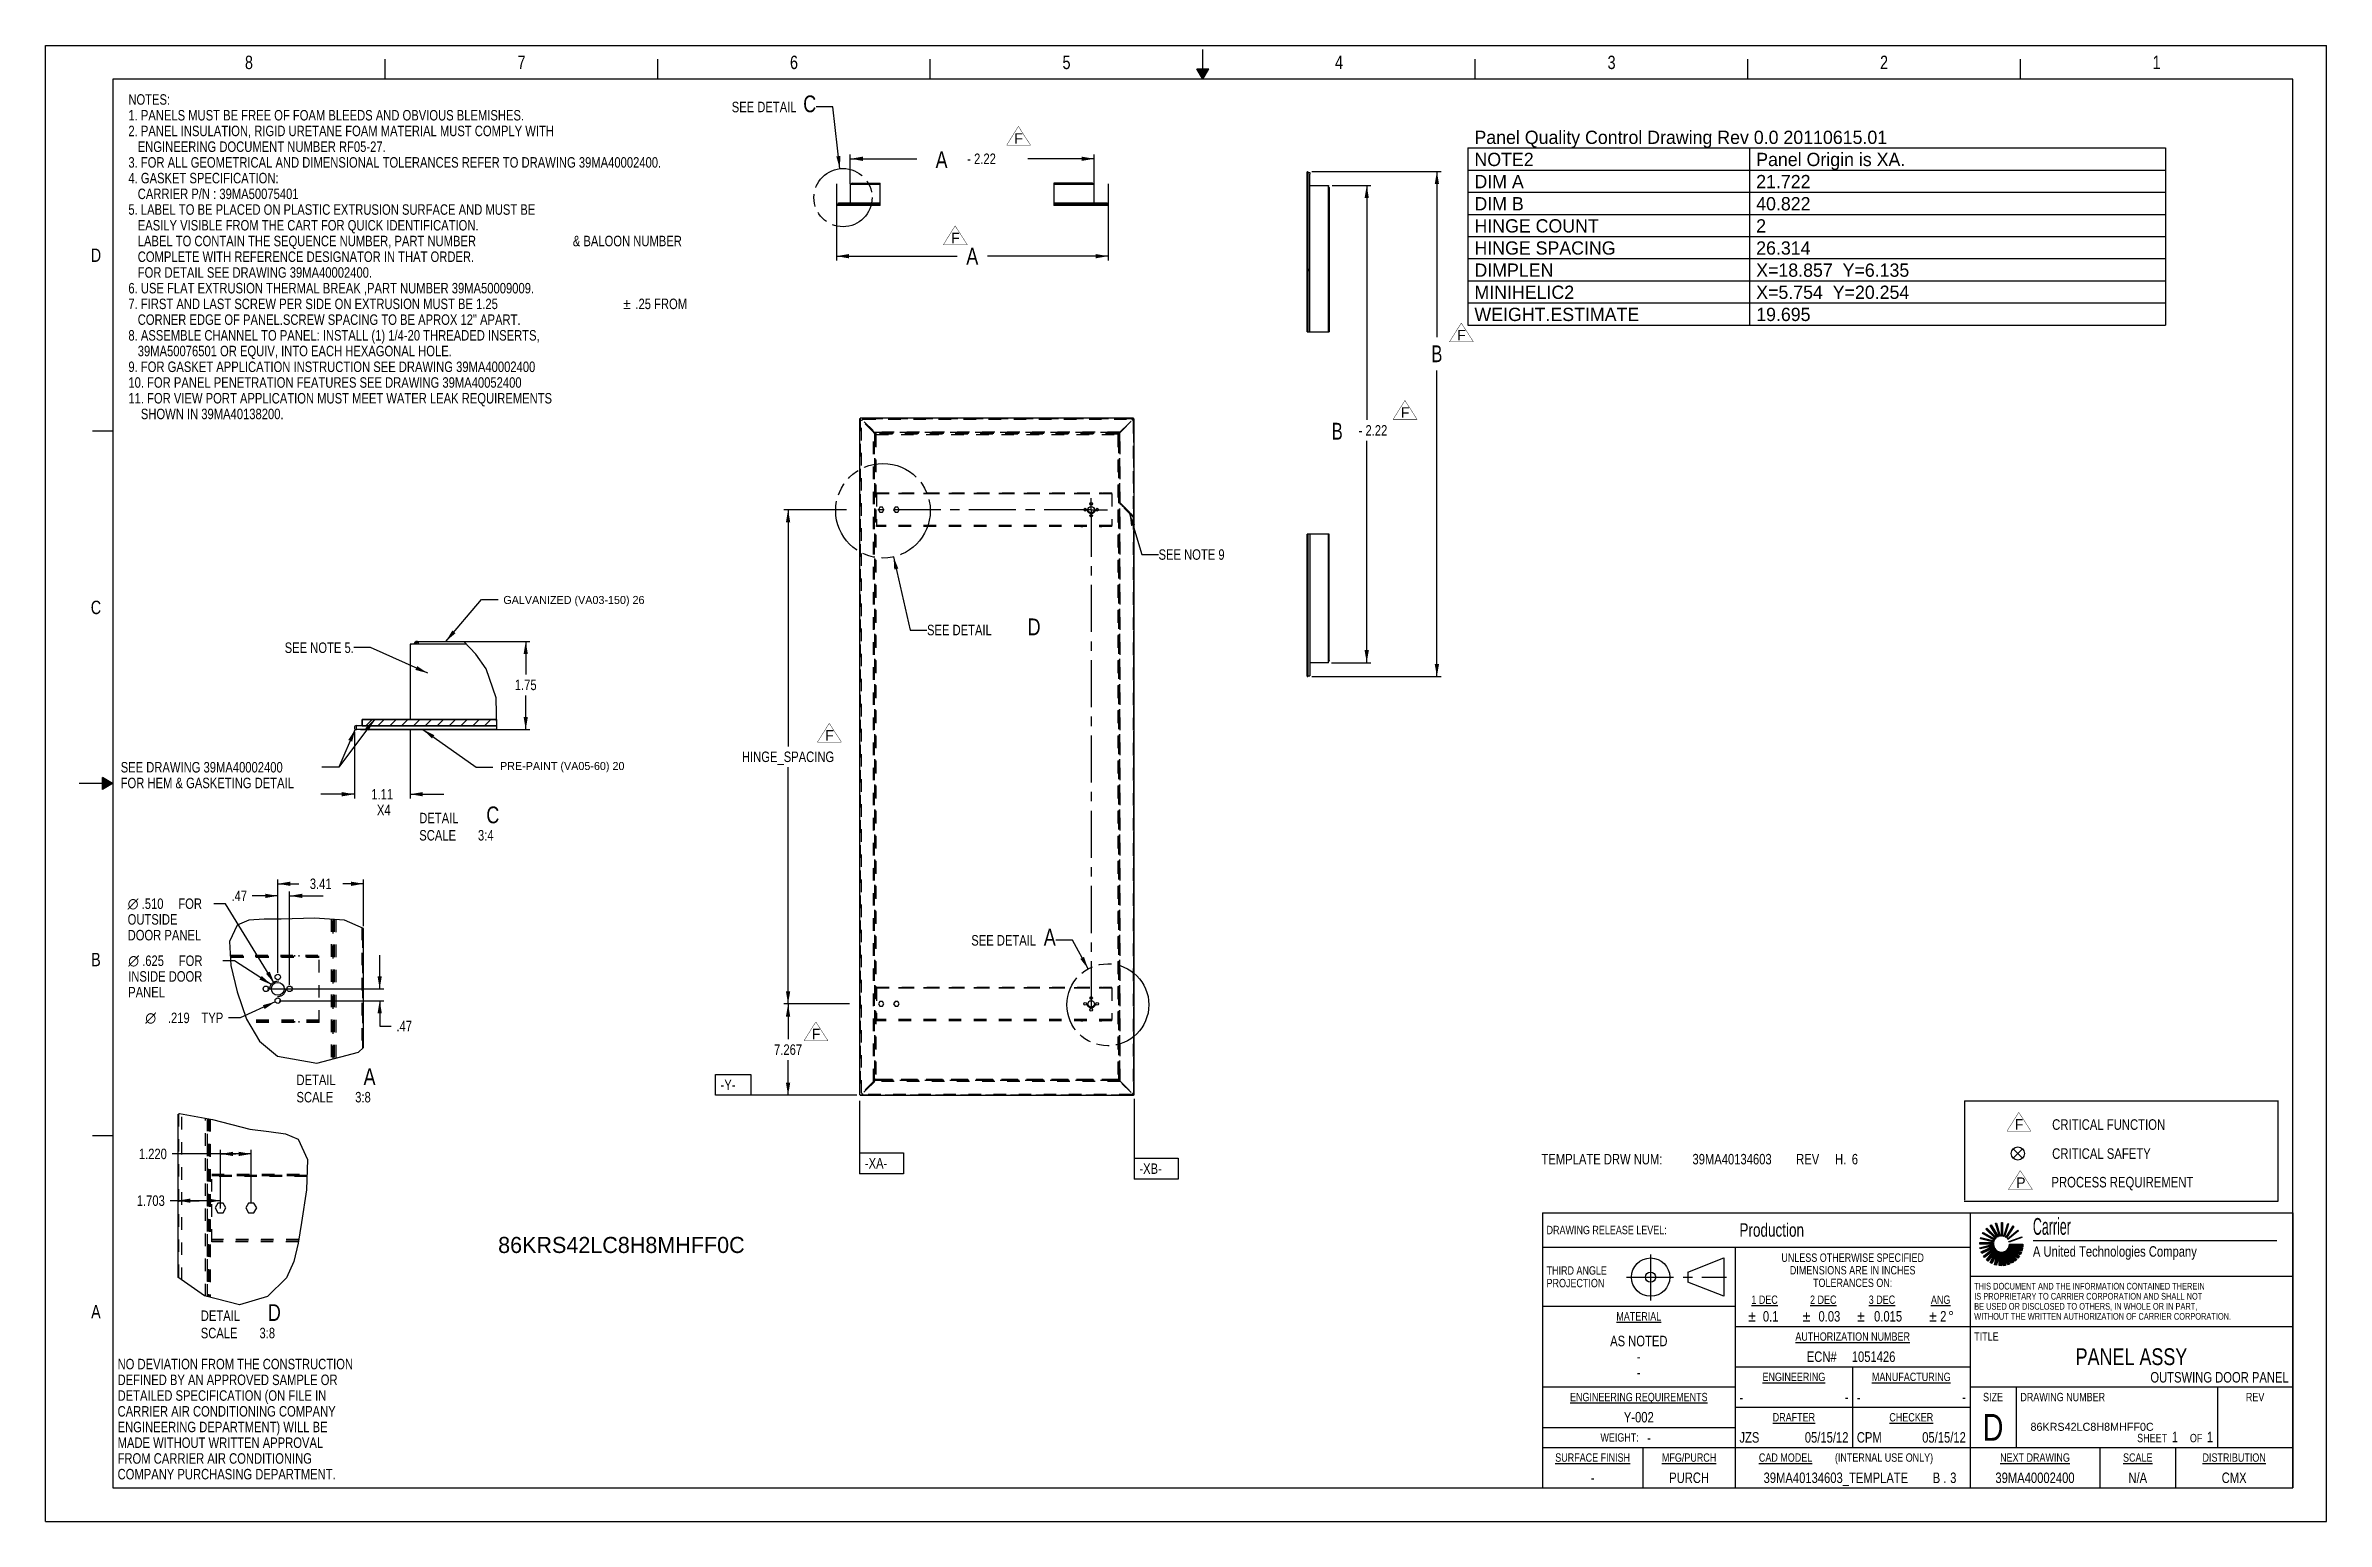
# Model space of a CAD drawing. Extents: x 0 to 34, y 0 to 22.
import ezdxf
from ezdxf.enums import TextEntityAlignment as Align

# ---------------------------------------------------------------- set-up
doc = ezdxf.new("R2010")
doc.units = 0
doc.header["$LTSCALE"] = 1.87
for name, pattern in [('CENTER', [0.6, 0.375, -0.075, 0.075, -0.075]), ('HIDDEN', [0.2, 0.1, -0.1]), ('PHANTOM', [0.8, 0.45, -0.05, 0.1, -0.05, 0.1, -0.05])]:
    doc.linetypes.add(name, pattern=pattern)
doc.layers.get('0').update_dxf_attribs({"linetype": 'CONTINUOUS'})
for name, color, linetype in [('COSM_SKETCH', 7, 'CONTINUOUS'), ('DEFAULT_1', 7, 'CENTER'), ('DEFAULT_2', 8, 'HIDDEN'), ('DEFAULT_3', 7, 'PHANTOM'), ('DTM_AXES', 7, 'CONTINUOUS'), ('DTM_SURFS', 7, 'CONTINUOUS'), ('NOTES3D', 7, 'CONTINUOUS')]:
    doc.layers.add(name, color=color, linetype=linetype)
doc.styles.get("Standard").update_dxf_attribs({"font": 'txt', "width": 0.8})
doc.styles.add('TEXTSTYLE_1', font='gdt', dxfattribs={"width": 0.8})
doc.styles.add('TEXTSTYLE_2', font='txt', dxfattribs={"width": 0.8})
doc.styles.add('TEXTSTYLE_3', font='txt')
doc.styles.add('TEXTSTYLE_4', font='txt', dxfattribs={"width": 0.85})
doc.styles.add('TEXTSTYLE_5', font='bluprnt.ttf')
doc.dimstyles.get("Standard").update_dxf_attribs({"dimtxt": 2.5, "dimasz": 2.5, "dimexe": 1.25, "dimexo": 0.625, "dimtad": 1, "dimcen": 2.5, "dimazin": 3, "dimtfac": 1, "dimtmove": 0, "dimatfit": 3})

msp = doc.modelspace()

# ---------------------------------------------------------------- texts
at = {"color": 2, "linetype": 'CONTINUOUS', "width": 0.8}
for s, p in [('8', (3.031, 21.65)), ('7', (7.094, 21.65)), ('6', (11.156, 21.65)), ('5', (15.219, 21.65)), ('4', (19.281, 21.65)), ('3', (23.344, 21.65)), ('2', (27.406, 21.65)), ('1', (31.469, 21.65)), ('D', (0.75, 18.775)), ('C', (0.75, 13.525)), ('B', (0.75, 8.275)), ('A', (0.75, 3.025))]:
    msp.add_text(s, height=0.2, dxfattribs=at).set_placement(p, align=Align.CENTER)
at = {"color": 7}
for s, height, p in [('Panel Quality Control Drawing Rev 0.0 20110615.01', 0.198, (21.3, 20.534)), ('NOTE2', 0.198, (21.3, 20.204)), ('Panel Origin is XA.', 0.198, (25.5, 20.204)), ('DIM A', 0.198, (21.3, 19.874)), ('21.722', 0.198, (25.5, 19.874)), ('DIM B', 0.198, (21.3, 19.544)), ('40.822', 0.198, (25.5, 19.544)), ('HINGE COUNT', 0.198, (21.3, 19.214)), ('2', 0.198, (25.5, 19.214)), ('HINGE SPACING', 0.198, (21.3, 18.884)), ('26.314', 0.198, (25.5, 18.884)), ('DIMPLEN', 0.198, (21.3, 18.554)), ('X=18.857  Y=6.135', 0.198, (25.5, 18.554)), ('MINIHELIC2', 0.198, (21.3, 18.224)), ('X=5.754  Y=20.254', 0.198, (25.5, 18.224)), ('WEIGHT.ESTIMATE', 0.198, (21.3, 17.894)), ('19.695', 0.198, (25.5, 17.894)), ('GALVANIZED (VA03-150) 26', 0.12, (6.823, 13.676)), ('PRE-PAINT (VA05-60) 20', 0.12, (6.774, 11.201)), ('86KRS42LC8H8MHFF0C', 0.24, (6.746, 4.001)), ('86KRS42LC8H8MHFF0C', 0.12, (29.589, 1.35))]:
    msp.add_text(s, height=height, dxfattribs=at).set_placement(p)
at = {"color": 2, "linetype": 'CONTINUOUS', "width": 0.8}
for s, p in [('-Y-', (10.062, 6.43)), ('-XA-', (12.213, 5.26)), ('-XB-', (16.305, 5.18))]:
    msp.add_text(s, height=0.1562, dxfattribs=at).set_placement(p)
at = {"layer": 'NOTES3D', "color": 2, "linetype": 'CONTINUOUS', "width": 0.8}
for s, height, p in [('NOTES:', 0.1562, (1.234, 21.119)), ('2. PANEL INSULATION, RIGID URETANE FOAM MATERIAL MUST COMPLY WITH', 0.15625, (1.234, 20.65)), ('1. PANELS MUST BE FREE OF FOAM BLEEDS AND OBVIOUS BLEMISHES.', 0.15625, (1.234, 20.884)), ('   ENGINEERING DOCUMENT NUMBER RF05-27.', 0.15625, (1.234, 20.415)), ('4. GASKET SPECIFICATION:', 0.15625, (1.234, 19.947)), ('3. FOR ALL GEOMETRICAL AND DIMENSIONAL TOLERANCES REFER TO DRAWING 39MA40002400.', 0.15625, (1.234, 20.181)), ('   CARRIER P/N : 39MA50075401', 0.15625, (1.234, 19.712)), ('5. LABEL TO BE PLACED ON PLASTIC EXTRUSION SURFACE AND MUST BE', 0.15625, (1.234, 19.478)), ('   EASILY VISIBLE FROM THE CART FOR QUICK IDENTIFICATION.', 0.15625, (1.234, 19.244)), ('   LABEL TO CONTAIN THE SEQUENCE NUMBER, PART NUMBER ', 0.15625, (1.234, 19.009)), ('& BALOON NUMBER', 0.15625, (7.859, 19.009)), ('   COMPLETE WITH REFERENCE DESIGNATOR IN THAT ORDER.', 0.15625, (1.234, 18.775)), ('6. USE FLAT EXTRUSION THERMAL BREAK ,PART NUMBER 39MA50009009.', 0.15625, (1.234, 18.306)), ('   FOR DETAIL SEE DRAWING 39MA40002400.', 0.15625, (1.234, 18.54)), ('7. FIRST AND LAST SCREW PER SIDE ON EXTRUSION MUST BE 1.25 ', 0.15625, (1.234, 18.072)), ('.25 FROM ', 0.1562, (8.792, 18.072)), ('8. ASSEMBLE CHANNEL TO PANEL: INSTALL (1) 1/4-20 THREADED INSERTS,', 0.15625, (1.234, 17.603)), ('   CORNER EDGE OF PANEL.SCREW SPACING TO BE APROX 12" APART.', 0.15625, (1.234, 17.837)), ('   39MA50076501 OR EQUIV, INTO EACH HEXAGONAL HOLE.', 0.15625, (1.234, 17.369)), ('9. FOR GASKET APPLICATION INSTRUCTION SEE DRAWING 39MA40002400', 0.15625, (1.234, 17.134)), ('10. FOR PANEL PENETRATION FEATURES SEE DRAWING 39MA40052400', 0.15625, (1.234, 16.9)), ('11. FOR VIEW PORT APPLICATION MUST MEET WATER LEAK REQUIREMENTS ', 0.15625, (1.234, 16.665)), ('    SHOWN IN 39MA40138200.', 0.15625, (1.234, 16.431)), ('SEE NOTE 9', 0.1562, (16.591, 14.335)), ('SEE DETAIL  ', 0.15625, (13.139, 13.21)), ('D', 0.25, (14.639, 13.21)), ('SEE DRAWING 39MA40002400', 0.15625, (1.119, 11.164)), ('FOR HEM & GASKETING DETAIL', 0.15625, (1.119, 10.93)), ('DETAIL  ', 0.1562, (5.57, 10.407)), ('C', 0.25, (6.57, 10.407)), ('SCALE  ', 0.1562, (5.57, 10.15)), ('3:4', 0.1562, (6.445, 10.15)), ('DETAIL  ', 0.1562, (3.74, 6.504)), ('A', 0.25, (4.74, 6.504)), ('SCALE  ', 0.1562, (3.74, 6.246)), ('3:8', 0.1562, (4.615, 6.246)), ('TEMPLATE DRW NUM: ', 0.15625, (22.3, 5.322)), ('39MA40134603', 0.15625, (24.55, 5.322)), (' REV ', 0.1562, (26.05, 5.322)), ('H', 0.156, (26.675, 5.322)), ('6', 0.156, (26.925, 5.322)), ('.', 0.156, (26.8, 5.322)), ('DRAWING RELEASE LEVEL:', 0.125, (22.375, 4.281)), ('A United Technologies Company', 0.15625, (29.625, 3.946)), ('THIRD ANGLE', 0.125, (22.375, 3.678)), ('PROJECTION', 0.125, (22.375, 3.49)), ('THIS DOCUMENT AND THE INFORMATION CONTAINED THEREIN', 0.1, (28.75, 3.456)), ('IS PROPRIETARY TO CARRIER CORPORATION AND SHALL NOT', 0.1, (28.75, 3.306)), ('DETAIL  ', 0.1562, (2.313, 2.988)), ('D', 0.25, (3.313, 2.988)), ('WITHOUT THE WRITTEN AUTHORIZATION OF CARRIER CORPORATION.', 0.1, (28.75, 3.006)), ('BE USED OR DISCLOSED TO OTHERS, IN WHOLE OR IN PART,', 0.1, (28.75, 3.156)), ('SCALE  ', 0.1562, (2.313, 2.73)), ('3:8', 0.1562, (3.188, 2.73)), ('TITLE', 0.125, (28.75, 2.693)), ('-', 0.156, (25.25, 1.77)), ('-', 0.156, (27, 1.77)), ('DRAWING NUMBER', 0.125, (29.438, 1.791)), ('-', 0.156, (23.875, 1.168)), ('JZS', 0.1562, (25.25, 1.174)), ('CPM', 0.1562, (27, 1.174))]:
    msp.add_text(s, height=height, dxfattribs=at).set_placement(p)
for s, height, p in [('SEE DETAIL  ', 0.15625, (11.287, 21.007)), ('C', 0.25, (11.487, 21.007)), ('SEE NOTE 5.', 0.15625, (4.595, 12.946)), ('SEE DETAIL  ', 0.15625, (14.858, 8.584)), ('A', 0.25, (15.058, 8.584)), ('OUTSWING DOOR PANEL', 0.15625, (33.438, 2.07)), ('-', 0.156, (26.875, 1.775)), ('-', 0.156, (28.625, 1.775)), ('WEIGHT:', 0.125, (23.75, 1.189)), ('05/15/12', 0.1562, (26.875, 1.174)), ('05/15/12', 0.1562, (28.625, 1.174)), ('SHEET ', 0.125, (31.663, 1.18)), ('1', 0.156, (31.788, 1.18)), (' OF ', 0.125, (32.188, 1.18)), ('1', 0.156, (32.312, 1.18))]:
    msp.add_text(s, height=height, dxfattribs=at).set_placement(p, align=Align.RIGHT)
at = {"layer": 'NOTES3D', "color": 2, "linetype": 'CONTINUOUS'}
for s, height, style, width, p in [('A', 0.25, 'TEXTSTYLE_2', 0.8, (13.267, 20.174)), ('B', 0.25, 'TEXTSTYLE_2', 0.733333, (19.173, 16.127)), ('Production', 0.2, 'TEXTSTYLE_3', 0.753472, (25.25, 4.244)), ('Carrier', 0.25, 'TEXTSTYLE_4', 0.554018, (29.625, 4.272))]:
    msp.add_text(s, height=height, dxfattribs=dict(at, style=style, width=width)).set_placement(p)
at = {"layer": 'NOTES3D', "color": 2, "linetype": 'CONTINUOUS', "style": 'TEXTSTYLE_1'}
msp.add_text('`', height=0.156, dxfattribs=at).set_placement((8.609, 18.072))
at = {"layer": 'NOTES3D', "color": 2, "linetype": 'CONTINUOUS', "width": 0.8}
for s, height, p in [('UNLESS OTHERWISE SPECIFIED', 0.125, (26.938, 3.869)), ('DIMENSIONS ARE IN INCHES', 0.125, (26.938, 3.682)), ('TOLERANCES ON:', 0.125, (26.938, 3.494)), ('%%uMATERIAL', 0.125, (23.75, 2.994)), ('%%u1 DEC', 0.125, (25.625, 3.242)), ('0.1', 0.1562, (25.716, 2.979)), ('%%u2 DEC', 0.125, (26.5, 3.242)), ('0.03', 0.1562, (26.591, 2.979)), ('%%u3 DEC', 0.125, (27.375, 3.242)), ('0.015', 0.1562, (27.466, 2.979)), ('%%uANG', 0.125, (28.25, 3.242)), ('2', 0.156, (28.289, 2.979)), ('AS NOTED', 0.1562, (23.75, 2.611)), ('%%uAUTHORIZATION NUMBER', 0.125, (26.938, 2.693)), ('-', 0.156, (23.75, 2.377)), ('ECN# ', 0.1562, (26.5, 2.377)), ('1051426', 0.1562, (27.25, 2.377)), ('PANEL ASSY', 0.25, (31.094, 2.33)), ('-', 0.156, (23.75, 2.143)), ('%%uENGINEERING', 0.125, (26.062, 2.092)), ('%%uMANUFACTURING', 0.125, (27.812, 2.092)), ('%%uENGINEERING REQUIREMENTS', 0.125, (23.75, 1.791)), ('SIZE', 0.125, (29.031, 1.791)), ('REV', 0.125, (32.938, 1.791)), ('Y-002', 0.1562, (23.75, 1.475)), ('%%uDRAFTER', 0.125, (26.062, 1.49)), ('%%uCHECKER', 0.125, (27.812, 1.49)), ('D', 0.4, (29.031, 1.202)), ('%%uMFG/PURCH', 0.125, (24.5, 0.889)), (' (INTERNAL USE ONLY)', 0.125, (27.387, 0.889)), ('%%uSURFACE FINISH', 0.125, (23.062, 0.889)), ('PURCH', 0.1562, (24.5, 0.572)), ('%%uCAD MODEL', 0.125, (25.938, 0.889)), ('39MA40134603_TEMPLATE', 0.15625, (26.688, 0.572)), ('B', 0.156, (28.188, 0.572)), ('3', 0.156, (28.438, 0.572)), ('39MA40002400', 0.15625, (29.656, 0.572)), ('%%uNEXT DRAWING', 0.125, (29.656, 0.889)), ('%%uSCALE', 0.125, (31.188, 0.889)), ('N/A', 0.1562, (31.188, 0.572)), ('%%uDISTRIBUTION', 0.125, (32.625, 0.889)), ('CMX', 0.1562, (32.625, 0.572)), ('-', 0.156, (23.062, 0.572)), ('.', 0.156, (28.312, 0.572))]:
    msp.add_text(s, height=height, dxfattribs=at).set_placement(p, align=Align.CENTER)
at = {"layer": 'NOTES3D', "color": 2, "linetype": 'CONTINUOUS', "style": 'TEXTSTYLE_1'}
for s, p in [('`', (25.438, 2.979)), ('`', (26.25, 2.979)), ('`', (27.062, 2.979)), ('`', (28.135, 2.979)), ('~', (28.404, 2.979))]:
    msp.add_text(s, height=0.156, dxfattribs=at).set_placement(p, align=Align.CENTER)

# ---------------------------------------------------------------- blocks, each defined once
blk = doc.blocks.new('SYMBOL_19_BL0', base_point=(29.155, 4.134))
at = {"color": 2, "linetype": 'CONTINUOUS'}
for p, q in [((29.066, 4.444), (29.082, 4.448)), ((29.125, 4.249), (29.066, 4.444)), ((29.082, 4.448), (29.138, 4.252)), ((29.155, 4.456), (29.17, 4.456)), ((29.155, 4.253), (29.155, 4.456)), ((29.17, 4.456), (29.17, 4.254)), ((29.19, 4.248), (29.249, 4.442)), ((29.263, 4.438), (29.203, 4.243)), ((29.249, 4.442), (29.263, 4.438)), ((28.832, 4.157), (29.038, 4.157)), ((28.832, 4.134), (28.832, 4.157)), ((29.036, 4.134), (28.832, 4.134)), ((28.836, 4.08), (29.038, 4.132)), ((28.84, 4.062), (28.836, 4.08)), ((29.034, 4.103), (28.84, 4.062)), ((28.842, 4.211), (28.847, 4.232)), ((29.039, 4.162), (28.842, 4.211)), ((28.847, 4.232), (29.046, 4.183)), ((28.854, 4.017), (29.034, 4.103)), ((28.873, 4.29), (28.883, 4.308)), ((29.05, 4.191), (28.873, 4.29)), ((28.883, 4.308), (29.062, 4.209)), ((28.923, 4.358), (28.936, 4.372)), ((29.069, 4.216), (28.923, 4.358)), ((28.936, 4.372), (29.084, 4.229)), ((28.989, 4.41), (29.004, 4.419)), ((29.093, 4.236), (28.989, 4.41)), ((29.004, 4.419), (29.11, 4.244)), ((29.038, 4.157), (29.036, 4.134)), ((29.046, 4.183), (29.039, 4.162)), ((29.062, 4.209), (29.05, 4.191)), ((29.084, 4.229), (29.069, 4.216)), ((29.11, 4.244), (29.093, 4.236)), ((29.138, 4.252), (29.125, 4.249)), ((29.17, 4.254), (29.155, 4.253)), ((29.203, 4.243), (29.19, 4.248)), ((29.22, 4.234), (29.331, 4.404)), ((29.23, 4.226), (29.22, 4.234)), ((29.341, 4.397), (29.23, 4.226)), ((29.246, 4.21), (29.402, 4.341)), ((29.253, 4.201), (29.246, 4.21)), ((29.409, 4.332), (29.253, 4.201)), ((29.267, 4.173), (29.459, 4.242)), ((29.27, 4.163), (29.267, 4.173)), ((29.462, 4.232), (29.27, 4.163)), ((29.275, 4.134), (29.477, 4.134)), ((29.331, 4.404), (29.341, 4.397)), ((29.474, 4.088), (29.388, 4.088)), ((29.388, 4.088), (29.471, 4.071)), ((29.402, 4.341), (29.409, 4.332)), ((29.459, 4.242), (29.462, 4.232)), ((29.477, 4.134), (29.474, 4.088)), ((28.864, 3.994), (28.854, 4.017)), ((29.042, 4.078), (28.864, 3.994)), ((28.887, 3.954), (29.042, 4.078)), ((28.903, 3.932), (28.887, 3.954)), ((29.056, 4.054), (28.903, 3.932)), ((28.932, 3.9), (29.056, 4.054)), ((28.954, 3.881), (28.932, 3.9)), ((29.072, 4.028), (28.954, 3.881)), ((28.989, 3.857), (29.072, 4.028)), ((29.015, 3.843), (28.989, 3.857)), ((29.096, 4.01), (29.015, 3.843)), ((29.053, 3.827), (29.096, 4.01)), ((29.083, 3.819), (29.053, 3.827)), ((29.123, 3.988), (29.083, 3.819)), ((29.123, 3.813), (29.123, 3.988)), ((29.155, 3.811), (29.123, 3.813)), ((29.185, 3.812), (29.155, 3.955)), ((29.155, 3.955), (29.155, 3.811)), ((29.218, 3.817), (29.185, 3.812)), ((29.245, 3.824), (29.19, 3.958)), ((29.19, 3.958), (29.218, 3.817)), ((29.303, 3.847), (29.226, 3.962)), ((29.226, 3.962), (29.278, 3.835)), ((29.278, 3.835), (29.245, 3.824)), ((29.355, 3.88), (29.261, 3.974)), ((29.261, 3.974), (29.334, 3.865)), ((29.4, 3.923), (29.295, 3.993)), ((29.295, 3.993), (29.383, 3.905)), ((29.334, 3.865), (29.303, 3.847)), ((29.435, 3.974), (29.325, 4.02)), ((29.325, 4.02), (29.423, 3.954)), ((29.383, 3.905), (29.355, 3.88)), ((29.46, 4.028), (29.363, 4.047)), ((29.363, 4.047), (29.453, 4.01)), ((29.423, 3.954), (29.4, 3.923)), ((29.453, 4.01), (29.435, 3.974)), ((29.471, 4.071), (29.46, 4.028))]:
    blk.add_line(p, q, dxfattribs=at)
blk.add_arc((29.157, 4.132), 0.119, 180, 0.8915, dxfattribs=at)
for points in [[(29.082, 4.448), (29.138, 4.252), (29.066, 4.444)], [(29.125, 4.249), (29.066, 4.444), (29.138, 4.252)], [(29.17, 4.254), (29.155, 4.253), (29.17, 4.456)], [(29.155, 4.253), (29.155, 4.456), (29.17, 4.456)], [(29.19, 4.248), (29.249, 4.442), (29.263, 4.438)], [(29.263, 4.438), (29.203, 4.243), (29.19, 4.248)], [(28.832, 4.134), (28.832, 4.157), (29.038, 4.157)], [(29.038, 4.157), (29.036, 4.134), (28.832, 4.134)], [(28.836, 4.08), (29.038, 4.132), (29.034, 4.103)], [(29.034, 4.103), (28.84, 4.062), (28.836, 4.08)], [(28.847, 4.232), (29.046, 4.183), (28.842, 4.211)], [(29.039, 4.162), (28.842, 4.211), (29.046, 4.183)], [(28.854, 4.017), (29.034, 4.103), (29.044, 4.095)], [(29.042, 4.078), (28.854, 4.017), (29.044, 4.095)], [(28.883, 4.308), (29.062, 4.209), (28.873, 4.29)], [(29.05, 4.191), (28.873, 4.29), (29.062, 4.209)], [(28.936, 4.372), (29.084, 4.229), (28.923, 4.358)], [(29.069, 4.216), (28.923, 4.358), (29.084, 4.229)], [(29.004, 4.419), (29.11, 4.244), (28.989, 4.41)], [(29.093, 4.236), (28.989, 4.41), (29.11, 4.244)], [(29.038, 4.132), (29.044, 4.095), (29.034, 4.103)], [(29.044, 4.095), (29.061, 4.062), (29.042, 4.078)], [(29.22, 4.234), (29.331, 4.404), (29.341, 4.397)], [(29.341, 4.397), (29.23, 4.226), (29.22, 4.234)], [(29.246, 4.21), (29.402, 4.341), (29.409, 4.332)], [(29.409, 4.332), (29.253, 4.201), (29.246, 4.21)], [(29.254, 4.063), (29.27, 4.097), (29.388, 4.088)], [(29.471, 4.071), (29.254, 4.063), (29.388, 4.088)], [(29.267, 4.173), (29.459, 4.242), (29.462, 4.232)], [(29.462, 4.232), (29.27, 4.163), (29.267, 4.173)], [(29.275, 4.134), (29.477, 4.134), (29.27, 4.097)], [(29.27, 4.097), (29.477, 4.134), (29.388, 4.088)], [(29.477, 4.134), (29.474, 4.088), (29.388, 4.088)], [(29.042, 4.078), (28.864, 3.994), (28.854, 4.017)], [(28.887, 3.954), (29.042, 4.078), (29.061, 4.062)], [(29.056, 4.054), (28.887, 3.954), (29.061, 4.062)], [(29.056, 4.054), (28.903, 3.932), (28.887, 3.954)], [(28.932, 3.9), (29.056, 4.054), (29.072, 4.028)], [(29.072, 4.028), (28.954, 3.881), (28.932, 3.9)], [(28.989, 3.857), (29.072, 4.028), (29.096, 4.01)], [(29.096, 4.01), (29.015, 3.843), (28.989, 3.857)], [(29.053, 3.827), (29.096, 4.01), (29.123, 3.988)], [(29.123, 3.988), (29.083, 3.819), (29.053, 3.827)], [(29.061, 4.062), (29.087, 4.035), (29.056, 4.054)], [(29.087, 4.035), (29.072, 4.028), (29.056, 4.054)], [(29.087, 4.035), (29.121, 4.019), (29.072, 4.028)], [(29.121, 4.019), (29.096, 4.01), (29.072, 4.028)], [(29.158, 4.013), (29.325, 4.02), (29.096, 4.01)], [(29.096, 4.01), (29.325, 4.02), (29.295, 3.993)], [(29.158, 4.013), (29.096, 4.01), (29.121, 4.019)], [(29.295, 3.993), (29.123, 3.988), (29.096, 4.01)], [(29.123, 3.988), (29.295, 3.993), (29.261, 3.974)], [(29.261, 3.974), (29.155, 3.955), (29.123, 3.988)], [(29.123, 3.813), (29.123, 3.988), (29.155, 3.955)], [(29.155, 3.955), (29.155, 3.811), (29.123, 3.813)], [(29.226, 3.962), (29.155, 3.955), (29.261, 3.974)], [(29.19, 3.958), (29.155, 3.955), (29.226, 3.962)], [(29.19, 3.958), (29.218, 3.817), (29.155, 3.955)], [(29.185, 3.812), (29.155, 3.955), (29.218, 3.817)], [(29.194, 4.019), (29.325, 4.02), (29.158, 4.013)], [(29.226, 3.962), (29.278, 3.835), (29.19, 3.958)], [(29.245, 3.824), (29.19, 3.958), (29.278, 3.835)], [(29.194, 4.019), (29.227, 4.036), (29.325, 4.02)], [(29.261, 3.974), (29.334, 3.865), (29.226, 3.962)], [(29.303, 3.847), (29.226, 3.962), (29.334, 3.865)], [(29.227, 4.036), (29.254, 4.063), (29.363, 4.047)], [(29.227, 4.036), (29.363, 4.047), (29.325, 4.02)], [(29.254, 4.063), (29.471, 4.071), (29.363, 4.047)], [(29.295, 3.993), (29.383, 3.905), (29.261, 3.974)], [(29.355, 3.88), (29.261, 3.974), (29.383, 3.905)], [(29.325, 4.02), (29.423, 3.954), (29.295, 3.993)], [(29.4, 3.923), (29.295, 3.993), (29.423, 3.954)], [(29.363, 4.047), (29.453, 4.01), (29.325, 4.02)], [(29.435, 3.974), (29.325, 4.02), (29.453, 4.01)], [(29.471, 4.071), (29.46, 4.028), (29.363, 4.047)]]:
    blk.add_solid(points, dxfattribs=at)
blk = doc.blocks.new('SYMBOL_20_BL1', base_point=(31.446, 4.185))
at = {"color": 2, "linetype": 'CONTINUOUS'}
blk.add_line((29.63, 4.185), (33.262, 4.185), dxfattribs=at)
blk = doc.blocks.new('SYMBOL_21_BL2', base_point=(24.311, 3.636))
at = {"color": 2, "linetype": 'CONTINUOUS'}
for p, q in [((24.48, 3.716), (25.02, 3.927)), ((25.02, 3.927), (25.02, 3.355)), ((24.48, 3.716), (24.48, 3.565)), ((25.02, 3.355), (24.48, 3.565))]:
    blk.add_line(p, q, dxfattribs=at)
for radius in [0.286, 0.0764]:
    blk.add_circle((23.926, 3.641), radius, dxfattribs=at)
at = {"layer": 'DEFAULT_1', "color": 2, "linetype": 'CENTER'}
for p, q in [((23.926, 3.978), (23.926, 3.294)), ((23.568, 3.641), (25.055, 3.641))]:
    blk.add_line(p, q, dxfattribs=at)
blk = doc.blocks.new('SYMBOL_22_BL3', base_point=(0.750482, 11.000063))
at = {"color": 7, "linetype": 'CONTINUOUS'}
for p, q in [((1.000482, 11.000064), (0.500482, 11.000064)), ((0.846521, 10.911452), (0.846521, 11.088675)), ((1, 11.000064), (0.846521, 11.088675)), ((1, 11.000064), (0.846521, 10.911452)), ((0.849709, 10.916974), (0.849709, 11.083153)), ((0.993624, 11.000064), (0.849709, 11.083153)), ((0.993624, 11.000064), (0.849709, 10.916974)), ((0.852896, 10.922495), (0.852896, 11.077632)), ((0.987249, 11.000064), (0.852896, 11.077632)), ((0.987249, 11.000064), (0.852896, 10.922495)), ((0.856084, 10.928017), (0.856084, 11.07211)), ((0.980873, 11.000064), (0.856084, 11.07211)), ((0.980873, 11.000064), (0.856084, 10.928017)), ((0.859272, 10.933539), (0.859272, 11.066589)), ((0.974497, 11.000064), (0.859272, 11.066589)), ((0.974497, 11.000064), (0.859272, 10.933539)), ((0.86246, 10.93906), (0.86246, 11.061067)), ((0.968121, 11.000064), (0.86246, 11.061067)), ((0.968121, 11.000064), (0.86246, 10.93906)), ((0.865648, 10.944582), (0.865648, 11.055546)), ((0.961746, 11.000064), (0.865648, 11.055546)), ((0.961746, 11.000064), (0.865648, 10.944582)), ((0.868836, 10.950103), (0.868836, 11.050024)), ((0.95537, 11.000064), (0.868836, 11.050024)), ((0.95537, 11.000064), (0.868836, 10.950103)), ((0.872024, 10.955625), (0.872024, 11.044503)), ((0.948994, 11.000064), (0.872024, 11.044503)), ((0.948994, 11.000064), (0.872024, 10.955625)), ((0.875212, 10.961146), (0.875212, 11.038981)), ((0.942618, 11.000064), (0.875212, 11.038981)), ((0.942618, 11.000064), (0.875212, 10.961146)), ((0.878399, 10.966668), (0.878399, 11.03346)), ((0.936243, 11.000064), (0.878399, 11.03346)), ((0.936243, 11.000064), (0.878399, 10.966668)), ((0.881587, 10.972189), (0.881587, 11.027938)), ((0.929867, 11.000064), (0.881587, 11.027938)), ((0.929867, 11.000064), (0.881587, 10.972189)), ((0.884775, 10.977711), (0.884775, 11.022416)), ((0.923491, 11.000064), (0.884775, 11.022416)), ((0.923491, 11.000064), (0.884775, 10.977711)), ((0.887963, 10.983233), (0.887963, 11.016895)), ((0.917115, 11.000064), (0.887963, 11.016895)), ((0.917115, 11.000064), (0.887963, 10.983233)), ((0.891151, 10.988754), (0.891151, 11.011373)), ((0.91074, 11.000064), (0.891151, 11.011373)), ((0.91074, 11.000064), (0.891151, 10.988754)), ((0.894339, 10.994276), (0.894339, 11.005852)), ((0.904364, 11.000064), (0.894339, 11.005852)), ((0.904364, 11.000064), (0.894339, 10.994276))]:
    blk.add_line(p, q, dxfattribs=at)
blk = doc.blocks.new('SYMBOL_23_BL4', base_point=(17.250145, 21.721514))
at = {"color": 7, "linetype": 'CONTINUOUS'}
for p, q in [((17.250145, 21.499339), (17.250145, 21.943688)), ((17.250145, 21.499821), (17.161534, 21.6533)), ((17.161534, 21.6533), (17.338756, 21.6533)), ((17.250145, 21.506197), (17.167055, 21.650112)), ((17.167055, 21.650112), (17.333235, 21.650112)), ((17.250145, 21.512572), (17.172577, 21.646925)), ((17.172577, 21.646925), (17.327713, 21.646925)), ((17.250145, 21.518948), (17.178098, 21.643737)), ((17.178098, 21.643737), (17.322192, 21.643737)), ((17.250145, 21.525324), (17.18362, 21.640549)), ((17.18362, 21.640549), (17.31667, 21.640549)), ((17.250145, 21.5317), (17.189142, 21.637361)), ((17.189142, 21.637361), (17.311149, 21.637361)), ((17.250145, 21.538075), (17.194663, 21.634173)), ((17.194663, 21.634173), (17.305627, 21.634173)), ((17.250145, 21.544451), (17.200185, 21.630985)), ((17.200185, 21.630985), (17.300106, 21.630985)), ((17.250145, 21.550827), (17.205706, 21.627797)), ((17.205706, 21.627797), (17.294584, 21.627797)), ((17.250145, 21.557203), (17.211228, 21.62461)), ((17.211228, 21.62461), (17.289063, 21.62461)), ((17.250145, 21.563578), (17.216749, 21.621422)), ((17.216749, 21.621422), (17.283541, 21.621422)), ((17.250145, 21.569954), (17.222271, 21.618234)), ((17.222271, 21.618234), (17.278019, 21.618234)), ((17.250145, 21.57633), (17.227792, 21.615046)), ((17.227792, 21.615046), (17.272498, 21.615046)), ((17.250145, 21.582706), (17.233314, 21.611858)), ((17.233314, 21.611858), (17.266976, 21.611858)), ((17.250145, 21.589081), (17.238836, 21.60867)), ((17.238836, 21.60867), (17.261455, 21.60867)), ((17.250145, 21.595457), (17.244357, 21.605482)), ((17.244357, 21.605482), (17.255933, 21.605482)), ((17.250145, 21.499821), (17.338756, 21.6533)), ((17.250145, 21.506197), (17.333235, 21.650112)), ((17.250145, 21.512572), (17.327713, 21.646925)), ((17.250145, 21.518948), (17.322192, 21.643737)), ((17.250145, 21.525324), (17.31667, 21.640549)), ((17.250145, 21.5317), (17.311149, 21.637361)), ((17.250145, 21.538075), (17.305627, 21.634173)), ((17.250145, 21.544451), (17.300106, 21.630985)), ((17.250145, 21.550827), (17.294584, 21.627797)), ((17.250145, 21.557203), (17.289063, 21.62461)), ((17.250145, 21.563578), (17.283541, 21.621422)), ((17.250145, 21.569954), (17.278019, 21.618234)), ((17.250145, 21.57633), (17.272498, 21.615046)), ((17.250145, 21.582706), (17.266976, 21.611858)), ((17.250145, 21.589081), (17.261455, 21.60867)), ((17.250145, 21.595457), (17.255933, 21.605482))]:
    blk.add_line(p, q, dxfattribs=at)
blk = doc.blocks.new('_FILLED')
at = {"color": 0, "linetype": 'BYBLOCK'}
blk.add_solid([(0, 0), (-1, 0.17), (-1, -0.17)], dxfattribs=at)
blk = doc.blocks.new('*D0')
at = {"color": 2, "linetype": 'CONTINUOUS'}
for p, q in [((11.996, 20.235), (11.996, 20.375)), ((11.996, 20.313), (12.985, 20.313)), ((11.996, 19.941), (11.996, 20.235)), ((15.631, 20.313), (14.641, 20.313)), ((15.631, 20.235), (15.631, 20.375)), ((15.631, 19.941), (15.631, 20.235))]:
    blk.add_line(p, q, dxfattribs=at)
at = {"color": 2, "linetype": 'CONTINUOUS', "xscale": 0.1875, "yscale": 0.1875, "zscale": 0.1875, "rotation": 180}
blk.add_blockref('_FILLED', (11.996, 20.313), dxfattribs=at)
at = {"color": 2, "linetype": 'CONTINUOUS', "xscale": 0.1875, "yscale": 0.1875, "zscale": 0.1875}
blk.add_blockref('_FILLED', (15.631, 20.313), dxfattribs=at)
at = {"color": 2, "linetype": 'CONTINUOUS', "width": 0.8}
blk.add_text('      - 2.22', height=0.15625, dxfattribs=at).set_placement((13.813, 20.235), align=Align.CENTER)
blk = doc.blocks.new('*D1')
at = {"color": 2, "linetype": 'CONTINUOUS'}
for p, q in [((19.181, 19.915), (19.756, 19.915)), ((19.694, 19.915), (19.694, 16.42)), ((19.694, 12.801), (19.694, 16.108)), ((19.169, 12.801), (19.756, 12.801))]:
    blk.add_line(p, q, dxfattribs=at)
at = {"color": 2, "linetype": 'CONTINUOUS', "xscale": 0.1875, "yscale": 0.1875, "zscale": 0.1875}
for p, rotation in [((19.694, 19.915), 90), ((19.694, 12.801), 270)]:
    blk.add_blockref('_FILLED', p, dxfattribs=dict(at, rotation=rotation))
at = {"color": 2, "linetype": 'CONTINUOUS', "width": 0.8}
blk.add_text('    - 2.22', height=0.1562, dxfattribs=at).set_placement((19.694, 16.186), align=Align.CENTER)
blk = doc.blocks.new('*D2')
at = {"color": 2, "linetype": 'CONTINUOUS'}
for p, q in [((11.938, 15.082), (11.005, 15.082)), ((11.068, 15.082), (11.068, 11.554)), ((11.068, 7.714), (11.068, 11.242)), ((11.916, 7.714), (11.005, 7.714))]:
    blk.add_line(p, q, dxfattribs=at)
at = {"color": 2, "linetype": 'CONTINUOUS', "xscale": 0.1875, "yscale": 0.1875, "zscale": 0.1875}
for p, rotation in [((11.068, 15.082), 90), ((11.068, 7.714), 270)]:
    blk.add_blockref('_FILLED', p, dxfattribs=dict(at, rotation=rotation))
at = {"color": 2, "linetype": 'CONTINUOUS', "width": 0.8}
blk.add_text('HINGE_SPACING', height=0.15625, dxfattribs=at).set_placement((11.068, 11.32), align=Align.CENTER)
blk = doc.blocks.new('*D3')
at = {"color": 2, "linetype": 'CONTINUOUS'}
for p, q in [((11.788, 19.941), (11.788, 18.799)), ((15.84, 19.941), (15.84, 18.799)), ((11.788, 18.861), (13.589, 18.861)), ((15.84, 18.861), (14.039, 18.861))]:
    blk.add_line(p, q, dxfattribs=at)
at = {"color": 2, "linetype": 'CONTINUOUS', "xscale": 0.1875, "yscale": 0.1875, "zscale": 0.1875, "rotation": 180}
blk.add_blockref('_FILLED', (11.788, 18.861), dxfattribs=at)
at = {"color": 2, "linetype": 'CONTINUOUS', "xscale": 0.1875, "yscale": 0.1875, "zscale": 0.1875}
blk.add_blockref('_FILLED', (15.84, 18.861), dxfattribs=at)
at = {"color": 2, "linetype": 'CONTINUOUS', "style": 'TEXTSTYLE_2', "width": 0.8}
blk.add_text('A', height=0.25, dxfattribs=at).set_placement((13.814, 18.736), align=Align.CENTER)
blk = doc.blocks.new('*D4')
at = {"color": 2, "linetype": 'CONTINUOUS'}
for p, q in [((18.875, 20.123), (20.803, 20.123)), ((20.74, 20.123), (20.74, 17.656)), ((20.74, 12.593), (20.74, 17.156)), ((18.875, 12.593), (20.803, 12.593))]:
    blk.add_line(p, q, dxfattribs=at)
at = {"color": 2, "linetype": 'CONTINUOUS', "xscale": 0.1875, "yscale": 0.1875, "zscale": 0.1875}
for p, rotation in [((20.74, 20.123), 90), ((20.74, 12.593), 270)]:
    blk.add_blockref('_FILLED', p, dxfattribs=dict(at, rotation=rotation))
at = {"color": 2, "linetype": 'CONTINUOUS', "style": 'TEXTSTYLE_2', "width": 0.733333}
blk.add_text('B', height=0.25, dxfattribs=at).set_placement((20.74, 17.281), align=Align.CENTER)
blk = doc.blocks.new('*D5')
at = {"color": 2, "linetype": 'CONTINUOUS'}
for p, q in [((11.982, 7.714), (11.005, 7.714)), ((11.068, 7.714), (11.068, 7.189)), ((11.068, 6.352), (11.068, 6.877)), ((11.94, 6.352), (11.005, 6.352))]:
    blk.add_line(p, q, dxfattribs=at)
at = {"color": 2, "linetype": 'CONTINUOUS', "xscale": 0.1875, "yscale": 0.1875, "zscale": 0.1875}
for p, rotation in [((11.068, 7.714), 90), ((11.068, 6.352), 270)]:
    blk.add_blockref('_FILLED', p, dxfattribs=dict(at, rotation=rotation))
at = {"color": 2, "linetype": 'CONTINUOUS', "width": 0.8}
blk.add_text('7.267', height=0.1562, dxfattribs=at).set_placement((11.068, 6.955), align=Align.CENTER)
blk = doc.blocks.new('*D6')
at = {"color": 2, "linetype": 'CONTINUOUS'}
for p, q in [((3.461, 8.488), (3.461, 9.568)), ((4.741, 8.874), (4.741, 9.568)), ((3.461, 9.505), (3.773, 9.505)), ((4.741, 9.505), (4.429, 9.505))]:
    blk.add_line(p, q, dxfattribs=at)
at = {"color": 2, "linetype": 'CONTINUOUS', "xscale": 0.1875, "yscale": 0.1875, "zscale": 0.1875, "rotation": 180}
blk.add_blockref('_FILLED', (3.461, 9.505), dxfattribs=at)
at = {"color": 2, "linetype": 'CONTINUOUS', "xscale": 0.1875, "yscale": 0.1875, "zscale": 0.1875}
blk.add_blockref('_FILLED', (4.741, 9.505), dxfattribs=at)
at = {"color": 2, "linetype": 'CONTINUOUS', "width": 0.8}
blk.add_text('3.41', height=0.1562, dxfattribs=at).set_placement((4.101, 9.427), align=Align.CENTER)
blk = doc.blocks.new('*D7')
at = {"color": 2, "linetype": 'CONTINUOUS'}
for p, q in [((2.289, 4.781), (1.855, 4.781)), ((1.97, 4.881), (1.97, 4.719)), ((1.97, 4.781), (2.289, 4.781)), ((2.608, 4.781), (2.289, 4.781)), ((2.608, 4.664), (2.608, 4.844))]:
    blk.add_line(p, q, dxfattribs=at)
at = {"color": 2, "linetype": 'CONTINUOUS', "xscale": 0.1875, "yscale": 0.1875, "zscale": 0.1875, "rotation": 180}
blk.add_blockref('_FILLED', (1.97, 4.781), dxfattribs=at)
at = {"color": 2, "linetype": 'CONTINUOUS', "xscale": 0.1875, "yscale": 0.1875, "zscale": 0.1875}
blk.add_blockref('_FILLED', (2.608, 4.781), dxfattribs=at)
at = {"color": 2, "linetype": 'CONTINUOUS', "width": 0.8}
blk.add_text('1.703', height=0.1562, dxfattribs=at).set_placement((1.777, 4.703), align=Align.RIGHT)
blk = doc.blocks.new('*D8')
at = {"color": 2, "linetype": 'CONTINUOUS'}
for p, q in [((2.837, 5.478), (1.886, 5.478)), ((2.608, 4.756), (2.608, 5.54)), ((2.608, 5.478), (2.837, 5.478)), ((3.066, 5.478), (2.837, 5.478)), ((3.066, 4.761), (3.066, 5.54))]:
    blk.add_line(p, q, dxfattribs=at)
at = {"color": 2, "linetype": 'CONTINUOUS', "xscale": 0.1875, "yscale": 0.1875, "zscale": 0.1875, "rotation": 180}
blk.add_blockref('_FILLED', (2.608, 5.478), dxfattribs=at)
at = {"color": 2, "linetype": 'CONTINUOUS', "xscale": 0.1875, "yscale": 0.1875, "zscale": 0.1875}
blk.add_blockref('_FILLED', (3.066, 5.478), dxfattribs=at)
at = {"color": 2, "linetype": 'CONTINUOUS', "width": 0.8}
blk.add_text('1.220', height=0.1562, dxfattribs=at).set_placement((1.808, 5.4), align=Align.RIGHT)
blk = doc.blocks.new('*D9')
at = {"color": 2, "linetype": 'CONTINUOUS'}
for p, q in [((3.461, 9.325), (3.081, 9.325)), ((3.461, 8.177), (3.461, 9.388)), ((3.637, 8.001), (3.637, 9.388)), ((3.637, 9.325), (4.137, 9.325))]:
    blk.add_line(p, q, dxfattribs=at)
at = {"color": 2, "linetype": 'CONTINUOUS', "xscale": 0.1875, "yscale": 0.1875, "zscale": 0.1875}
blk.add_blockref('_FILLED', (3.461, 9.325), dxfattribs=at)
at = {"color": 2, "linetype": 'CONTINUOUS', "xscale": 0.1875, "yscale": 0.1875, "zscale": 0.1875, "rotation": 180}
blk.add_blockref('_FILLED', (3.637, 9.325), dxfattribs=at)
at = {"color": 2, "linetype": 'CONTINUOUS', "width": 0.8}
blk.add_text('.47', height=0.1562, dxfattribs=at).set_placement((3.003, 9.247), align=Align.RIGHT)
blk = doc.blocks.new('*D10')
at = {"color": 2, "linetype": 'CONTINUOUS'}
for p, q in [((2.682, 9.208), (2.51, 9.208)), ((3.411, 8.02), (2.682, 9.208))]:
    blk.add_line(p, q, dxfattribs=at)
at = {"color": 2, "linetype": 'CONTINUOUS', "xscale": 0.1875, "yscale": 0.1875, "zscale": 0.1875, "rotation": 301.5282008651}
blk.add_blockref('_FILLED', (3.411, 8.02), dxfattribs=at)
at = {"color": 2, "linetype": 'CONTINUOUS', "style": 'TEXTSTYLE_1'}
blk.add_text('n', height=0.156, dxfattribs=at).set_placement((1.223, 9.13))
at = {"color": 2, "linetype": 'CONTINUOUS', "width": 0.8}
for s, p in [('.510', (1.432, 9.13)), (' FOR', (1.932, 9.13)), ('OUTSIDE', (1.223, 8.896)), ('DOOR PANEL', (1.223, 8.661))]:
    blk.add_text(s, height=0.1562, dxfattribs=at).set_placement(p)
blk = doc.blocks.new('*D11')
at = {"color": 2, "linetype": 'CONTINUOUS'}
for p, q in [((2.898, 7.506), (2.726, 7.506)), ((3.423, 7.745), (2.898, 7.506))]:
    blk.add_line(p, q, dxfattribs=at)
at = {"color": 2, "linetype": 'CONTINUOUS', "xscale": 0.1875, "yscale": 0.1875, "zscale": 0.1875, "rotation": 24.5102554309}
blk.add_blockref('_FILLED', (3.423, 7.745), dxfattribs=at)
at = {"color": 2, "linetype": 'CONTINUOUS', "style": 'TEXTSTYLE_1'}
blk.add_text('n', height=0.156, dxfattribs=at).set_placement((1.648, 7.428), align=Align.RIGHT)
at = {"color": 2, "linetype": 'CONTINUOUS', "width": 0.8}
for s, p in [('.219', (2.148, 7.428)), (' TYP', (2.648, 7.428))]:
    blk.add_text(s, height=0.1562, dxfattribs=at).set_placement(p, align=Align.RIGHT)
blk = doc.blocks.new('*D12')
at = {"color": 2, "linetype": 'CONTINUOUS'}
for p, q in [((5.621, 13.118), (7.22, 13.118)), ((7.157, 13.118), (7.157, 12.626)), ((7.157, 11.804), (7.157, 12.314)), ((4.695, 11.804), (7.22, 11.804))]:
    blk.add_line(p, q, dxfattribs=at)
at = {"color": 2, "linetype": 'CONTINUOUS', "xscale": 0.1875, "yscale": 0.1875, "zscale": 0.1875}
for p, rotation in [((7.157, 13.118), 90), ((7.157, 11.804), 270)]:
    blk.add_blockref('_FILLED', p, dxfattribs=dict(at, rotation=rotation))
at = {"color": 2, "linetype": 'CONTINUOUS', "width": 0.8}
blk.add_text('1.75', height=0.1562, dxfattribs=at).set_placement((7.157, 12.392), align=Align.CENTER)
blk = doc.blocks.new('*D13')
at = {"color": 2, "linetype": 'CONTINUOUS'}
for p, q in [((4.603, 11.771), (4.603, 10.777)), ((5.434, 11.806), (5.434, 10.777)), ((4.603, 10.84), (4.103, 10.84)), ((5.434, 10.84), (5.934, 10.84))]:
    blk.add_line(p, q, dxfattribs=at)
at = {"color": 2, "linetype": 'CONTINUOUS', "xscale": 0.1875, "yscale": 0.1875, "zscale": 0.1875}
blk.add_blockref('_FILLED', (4.603, 10.84), dxfattribs=at)
at = {"color": 2, "linetype": 'CONTINUOUS', "xscale": 0.1875, "yscale": 0.1875, "zscale": 0.1875, "rotation": 180}
blk.add_blockref('_FILLED', (5.434, 10.84), dxfattribs=at)
at = {"color": 2, "linetype": 'CONTINUOUS', "width": 0.8}
for s, p in [('1.11', (5.018, 10.762)), (' X4', (5.018, 10.527))]:
    blk.add_text(s, height=0.1562, dxfattribs=at).set_placement(p, align=Align.CENTER)
blk = doc.blocks.new('*D14')
at = {"color": 2, "linetype": 'CONTINUOUS'}
for p, q in [((2.814, 8.358), (2.642, 8.358)), ((3.362, 8.002), (2.814, 8.358))]:
    blk.add_line(p, q, dxfattribs=at)
at = {"color": 2, "linetype": 'CONTINUOUS', "xscale": 0.1875, "yscale": 0.1875, "zscale": 0.1875, "rotation": 327.0247003147}
blk.add_blockref('_FILLED', (3.362, 8.002), dxfattribs=at)
at = {"color": 2, "linetype": 'CONTINUOUS', "style": 'TEXTSTYLE_1'}
blk.add_text('n', height=0.156, dxfattribs=at).set_placement((1.231, 8.28))
at = {"color": 2, "linetype": 'CONTINUOUS', "width": 0.8}
for s, height, p in [('INSIDE DOOR ', 0.15625, (1.231, 8.046)), ('.625', 0.1562, (1.439, 8.28)), (' FOR ', 0.1562, (1.939, 8.28)), ('PANEL', 0.1562, (1.231, 7.811))]:
    blk.add_text(s, height=height, dxfattribs=at).set_placement(p)
blk = doc.blocks.new('*D15')
at = {"color": 2, "linetype": 'CONTINUOUS'}
for p, q in [((4.98, 7.939), (4.98, 8.439)), ((3.306, 7.939), (5.042, 7.939)), ((3.482, 7.762), (5.042, 7.762)), ((4.98, 7.762), (4.98, 7.384)), ((4.98, 7.384), (5.152, 7.384))]:
    blk.add_line(p, q, dxfattribs=at)
at = {"color": 2, "linetype": 'CONTINUOUS', "xscale": 0.1875, "yscale": 0.1875, "zscale": 0.1875}
for p, rotation in [((4.98, 7.939), 270), ((4.98, 7.762), 90)]:
    blk.add_blockref('_FILLED', p, dxfattribs=dict(at, rotation=rotation))
at = {"color": 2, "linetype": 'CONTINUOUS', "width": 0.8}
blk.add_text('.47', height=0.1562, dxfattribs=at).set_placement((5.23, 7.306))
blk = doc.blocks.new('SYMBOL_31_BL5', base_point=(3.26, 1.524))
at = {"color": 2, "linetype": 'CONTINUOUS', "width": 0.8}
for s, p in [('NO DEVIATION FROM THE CONSTRUCTION', (1.073, 2.267)), ('DEFINED BY AN APPROVED SAMPLE OR ', (1.073, 2.032)), ('CARRIER AIR CONDITIONING COMPANY ', (1.073, 1.563)), ('DETAILED SPECIFICATION (ON FILE IN ', (1.073, 1.798)), ('ENGINEERING DEPARTMENT) WILL BE ', (1.073, 1.329)), ('MADE WITHOUT WRITTEN APPROVAL ', (1.073, 1.095)), ('COMPANY PURCHASING DEPARTMENT. ', (1.073, 0.626)), ('FROM CARRIER AIR CONDITIONING ', (1.073, 0.86))]:
    blk.add_text(s, height=0.15625, dxfattribs=at).set_placement(p)
blk = doc.blocks.new('SYMBOL_44_BL6', base_point=(30.942, 5.523))
at = {"color": 2, "linetype": 'CONTINUOUS'}
for p, q in [((28.604, 6.271), (28.604, 4.787)), ((28.604, 6.271), (33.285, 6.271)), ((33.281, 4.774), (33.281, 6.271)), ((29.4, 5.483), (29.329, 5.554)), ((29.399, 5.483), (29.329, 5.413)), ((29.399, 5.484), (29.47, 5.413)), ((29.4, 5.484), (29.47, 5.554)), ((28.6, 4.774), (33.281, 4.774))]:
    blk.add_line(p, q, dxfattribs=at)
at = {"color": 2, "linetype": 'CONTINUOUS', "const_width": 0.00591}
for points in [[(29.414, 6.099), (29.239, 5.818)], [(29.239, 5.818), (29.596, 5.818)], [(29.596, 5.818), (29.414, 6.099)], [(29.436, 5.23), (29.261, 4.949)], [(29.618, 4.949), (29.436, 5.23)], [(29.261, 4.949), (29.618, 4.949)]]:
    blk.add_lwpolyline(points, dxfattribs=at)
at = {"color": 2, "linetype": 'CONTINUOUS'}
blk.add_circle((29.4, 5.484), 0.0993, dxfattribs=at)
at = {"color": 2, "linetype": 'CONTINUOUS', "style": 'TEXTSTYLE_5'}
for s, p in [('F', (29.354, 5.84)), ('P', (29.376, 4.971))]:
    blk.add_text(s, height=0.157, dxfattribs=at).set_placement(p)
at = {"color": 2, "linetype": 'CONTINUOUS', "width": 0.8}
for s, p in [('CRITICAL FUNCTION', (29.912, 5.837)), ('CRITICAL SAFETY', (29.912, 5.404)), ('PROCESS REQUIREMENT', (29.901, 4.978))]:
    blk.add_text(s, height=0.15748, dxfattribs=at).set_placement(p)
blk = doc.blocks.new('SYMBOL_49_BL7', base_point=(11.484, 7.306))
at = {"color": 2, "linetype": 'CONTINUOUS', "const_width": 0.00591}
for points in [[(11.481, 7.446), (11.306, 7.165)], [(11.306, 7.165), (11.663, 7.165)], [(11.663, 7.165), (11.481, 7.446)]]:
    blk.add_lwpolyline(points, dxfattribs=at)
at = {"color": 2, "linetype": 'CONTINUOUS', "style": 'TEXTSTYLE_5'}
blk.add_text('F', height=0.157, dxfattribs=at).set_placement((11.421, 7.187))
blk = doc.blocks.new('SYMBOL_50_BL8', base_point=(11.685, 11.758))
at = {"color": 2, "linetype": 'CONTINUOUS', "const_width": 0.00591}
for points in [[(11.682, 11.898), (11.506, 11.617)], [(11.863, 11.617), (11.682, 11.898)], [(11.506, 11.617), (11.863, 11.617)]]:
    blk.add_lwpolyline(points, dxfattribs=at)
at = {"color": 2, "linetype": 'CONTINUOUS', "style": 'TEXTSTYLE_5'}
blk.add_text('F', height=0.157, dxfattribs=at).set_placement((11.622, 11.639))
blk = doc.blocks.new('SYMBOL_25_BL9', base_point=(14.504, 20.655))
at = {"color": 2, "linetype": 'CONTINUOUS', "const_width": 0.00591}
for points in [[(14.501, 20.796), (14.326, 20.515)], [(14.683, 20.515), (14.501, 20.796)], [(14.326, 20.515), (14.683, 20.515)]]:
    blk.add_lwpolyline(points, dxfattribs=at)
at = {"color": 2, "linetype": 'CONTINUOUS', "style": 'TEXTSTYLE_5'}
blk.add_text('F', height=0.157, dxfattribs=at).set_placement((14.441, 20.537))
blk = doc.blocks.new('SYMBOL_35_BL10', base_point=(13.561, 19.172))
at = {"color": 2, "linetype": 'CONTINUOUS', "const_width": 0.00591}
for points in [[(13.558, 19.313), (13.383, 19.032)], [(13.74, 19.032), (13.558, 19.313)], [(13.383, 19.032), (13.74, 19.032)]]:
    blk.add_lwpolyline(points, dxfattribs=at)
at = {"color": 2, "linetype": 'CONTINUOUS', "style": 'TEXTSTYLE_5'}
blk.add_text('F', height=0.157, dxfattribs=at).set_placement((13.498, 19.054))
blk = doc.blocks.new('SYMBOL_33_BL11', base_point=(20.267, 16.57))
at = {"color": 2, "linetype": 'CONTINUOUS', "const_width": 0.00591}
for points in [[(20.264, 16.71), (20.088, 16.429)], [(20.445, 16.429), (20.264, 16.71)], [(20.088, 16.429), (20.445, 16.429)]]:
    blk.add_lwpolyline(points, dxfattribs=at)
at = {"color": 2, "linetype": 'CONTINUOUS', "style": 'TEXTSTYLE_5'}
blk.add_text('F', height=0.157, dxfattribs=at).set_placement((20.203, 16.452))
blk = doc.blocks.new('SYMBOL_37_BL12', base_point=(21.107, 17.724))
at = {"color": 2, "linetype": 'CONTINUOUS', "const_width": 0.00591}
for points in [[(21.104, 17.865), (20.928, 17.584)], [(21.285, 17.584), (21.104, 17.865)], [(20.928, 17.584), (21.285, 17.584)]]:
    blk.add_lwpolyline(points, dxfattribs=at)
at = {"color": 2, "linetype": 'CONTINUOUS', "style": 'TEXTSTYLE_5'}
blk.add_text('F', height=0.157, dxfattribs=at).set_placement((21.043, 17.606))

# ---------------------------------------------------------------- dimensions: what is measured, and where the dimension line sits
at = {"color": 2, "linetype": 'CONTINUOUS'}
for base, p1, p2, angle, picture, middle in [((11.9959, 20.3127), (15.6307, 19.9415), (11.9959, 19.9415), 180, '*D0', (13.0633, 20.3127)), ((20.74, 12.593), (18.875, 20.123), (18.875, 12.593), 270, '*D4', (20.649, 17.406)), ((19.694, 12.801), (19.181, 19.915), (19.169, 12.801), 270, '*D1', (19.069, 16.264)), ((11.068, 7.714), (11.938, 15.082), (11.916, 7.714), 270, '*D2', (10.255, 11.398)), ((7.157, 11.804), (5.621, 13.118), (4.695, 11.804), 270, '*D12', (6.907, 12.47)), ((4.603, 10.84), (5.434, 11.806), (4.603, 11.771), 180, '*D13', (4.768, 10.723)), ((3.461, 9.505), (4.741, 8.874), (3.461, 8.488), 180, '*D6', (3.851, 9.505)), ((4.98, 7.762), (3.306, 7.939), (3.482, 7.762), 270, '*D15', (5.417, 7.384)), ((11.068, 6.352), (11.982, 7.714), (11.94, 6.352), 270, '*D5', (10.755, 7.033))]:
    dim = msp.add_linear_dim(base=base, p1=p1, p2=p2, angle=angle, dimstyle='Standard', dxfattribs=at)
    dim.commit()
    dim.dimension.update_dxf_attribs({"geometry": picture, "text_midpoint": middle, "dimtype": 128})
for base, p1, p2, picture, middle in [((15.84, 18.861), (11.788, 19.941), (15.84, 19.941), '*D3', (13.714, 18.861)), ((3.637, 9.325), (3.461, 8.177), (3.637, 8.001), '*D9', (2.441, 9.325)), ((3.066, 5.478), (2.608, 4.756), (3.066, 4.761), '*D8', (0.871, 5.478)), ((2.608, 4.781), (1.97, 4.881), (2.608, 4.664), '*D7', (0.84, 4.781))]:
    dim = msp.add_linear_dim(base=base, p1=p1, p2=p2, dimstyle='Standard', dxfattribs=at)
    dim.commit()
    dim.dimension.update_dxf_attribs({"geometry": picture, "text_midpoint": middle, "dimtype": 128})
for p1, p2, picture, middle in [((3.411, 8.02), (3.511, 7.857), '*D10', (1.848, 8.974)), ((3.362, 8.002), (3.559, 7.875), '*D14', (1.981, 8.124)), ((3.423, 7.745), (3.498, 7.78), '*D11', (1.648, 7.506))]:
    dim = msp.add_diameter_dim_2p(p1=p1, p2=p2, dimstyle='Standard', dxfattribs=at)
    dim.commit()
    dim.dimension.update_dxf_attribs({"geometry": picture, "text_midpoint": middle, "dimtype": 131})

# ---------------------------------------------------------------- linework, layer by layer
at = {"color": 7, "linetype": 'CONTINUOUS'}
for p, q in [((0, 0), (0, 22)), ((0, 22), (34, 22)), ((5.062, 21.5), (5.062, 21.8)), ((9.125, 21.5), (9.125, 21.8)), ((13.188, 21.5), (13.188, 21.8)), ((21.312, 21.5), (21.312, 21.8)), ((25.375, 21.5), (25.375, 21.8)), ((29.438, 21.5), (29.438, 21.8)), ((34, 0), (34, 22)), ((1, 21.5), (1, 0.5)), ((33.5, 21.5), (1, 21.5)), ((33.5, 0.5), (33.5, 21.5)), ((21.2, 20.474), (21.2, 17.834)), ((21.2, 20.474), (31.6, 20.474)), ((25.4, 20.474), (25.4, 17.834)), ((31.6, 20.474), (31.6, 17.834)), ((18.805, 17.733), (18.805, 20.115)), ((18.805, 20.115), (18.82, 20.115)), ((18.82, 17.733), (18.82, 20.115)), ((18.844, 17.733), (18.844, 20.084)), ((21.2, 20.144), (31.6, 20.144)), ((11.996, 19.934), (11.996, 19.656)), ((11.997, 19.656), (11.997, 19.934)), ((11.999, 19.937), (12.442, 19.937)), ((12.018, 19.937), (12.019, 19.941)), ((12.02, 19.941), (12.019, 19.937)), ((12.024, 19.945), (12.025, 19.945)), ((12.442, 19.618), (12.442, 19.947)), ((15.032, 19.947), (15.032, 19.618)), ((15.032, 19.937), (15.629, 19.937)), ((15.608, 19.941), (15.609, 19.937)), ((15.609, 19.941), (15.61, 19.937)), ((15.631, 19.656), (15.631, 19.934)), ((15.632, 19.656), (15.632, 19.934)), ((18.844, 19.915), (19.122, 19.915)), ((18.844, 19.913), (19.122, 19.913)), ((19.124, 17.733), (19.124, 19.912)), ((19.124, 19.911), (19.124, 19.91)), ((19.128, 19.892), (19.124, 19.893)), ((19.128, 19.89), (19.124, 19.891)), ((21.2, 19.814), (31.6, 19.814)), ((11.795, 19.618), (11.795, 19.633)), ((12.442, 19.633), (11.795, 19.633)), ((12.442, 19.618), (11.795, 19.618)), ((15.832, 19.633), (15.032, 19.633)), ((15.832, 19.618), (15.032, 19.618)), ((15.832, 19.618), (15.832, 19.633)), ((21.2, 19.484), (31.6, 19.484)), ((21.2, 19.154), (31.6, 19.154)), ((21.2, 18.824), (31.6, 18.824)), ((18.82, 18.669), (18.844, 18.669)), ((18.82, 18.65), (18.844, 18.65)), ((21.2, 18.494), (31.6, 18.494)), ((21.2, 18.164), (31.6, 18.164)), ((18.805, 17.733), (19.134, 17.733)), ((21.2, 17.834), (31.6, 17.834)), ((12.135, 16.437), (12.135, 6.359)), ((12.142, 16.437), (12.135, 16.437)), ((12.142, 16.437), (12.142, 16.444)), ((16.219, 16.444), (12.142, 16.444)), ((16.219, 16.437), (16.219, 16.444)), ((16.219, 16.437), (16.227, 16.437)), ((16.227, 6.359), (16.227, 16.437)), ((1, 16.25), (0.7, 16.25)), ((12.434, 15.117), (12.414, 15.082)), ((12.414, 15.082), (12.434, 15.046)), ((12.475, 15.117), (12.434, 15.117)), ((12.434, 15.046), (12.475, 15.046)), ((12.495, 15.082), (12.475, 15.117)), ((12.475, 15.046), (12.495, 15.082)), ((12.663, 15.117), (12.642, 15.082)), ((12.642, 15.082), (12.663, 15.046)), ((12.703, 15.117), (12.663, 15.117)), ((12.663, 15.046), (12.703, 15.046)), ((12.724, 15.082), (12.703, 15.117)), ((12.703, 15.046), (12.724, 15.082)), ((18.805, 12.6), (18.805, 14.716)), ((19.134, 14.716), (18.805, 14.716)), ((18.82, 12.6), (18.82, 14.716)), ((18.844, 14.716), (18.844, 12.631)), ((19.124, 12.803), (19.124, 14.716)), ((5.434, 13.068), (5.434, 11.956)), ((5.438, 11.956), (5.438, 13.068)), ((5.445, 13.08), (6.272, 13.08)), ((5.522, 13.08), (5.525, 13.093)), ((5.526, 13.096), (5.525, 13.093)), ((5.53, 13.093), (5.526, 13.08)), ((5.547, 13.109), (5.551, 13.11)), ((5.551, 13.11), (5.558, 13.11)), ((6.415, 12.929), (6.236, 13.118)), ((6.566, 12.709), (6.415, 12.929)), ((6.715, 12.278), (6.566, 12.709)), ((18.805, 12.6), (18.82, 12.6)), ((18.844, 12.803), (19.122, 12.803)), ((19.122, 12.801), (18.844, 12.801)), ((19.128, 12.826), (19.124, 12.825)), ((19.124, 12.823), (19.128, 12.823)), ((19.124, 12.805), (19.124, 12.806)), ((19.132, 12.831), (19.132, 12.83)), ((6.724, 11.811), (6.715, 12.278)), ((4.721, 11.956), (4.721, 11.862)), ((6.721, 11.956), (4.721, 11.956)), ((4.721, 11.862), (4.721, 11.956)), ((4.721, 11.956), (6.721, 11.956)), ((6.721, 11.956), (6.721, 11.862)), ((4.632, 11.804), (4.632, 11.862)), ((6.723, 11.862), (4.632, 11.862)), ((6.721, 11.804), (4.632, 11.804)), ((4.721, 11.862), (6.721, 11.862)), ((6.721, 11.804), (6.724, 11.811)), ((2.855, 8.89), (2.739, 8.645)), ((3.028, 8.961), (2.855, 8.89)), ((3.256, 8.98), (3.028, 8.961)), ((3.509, 8.98), (3.256, 8.98)), ((4.008, 8.993), (3.509, 8.98)), ((4.457, 8.964), (4.008, 8.993)), ((4.741, 8.838), (4.457, 8.964)), ((2.739, 8.645), (2.76, 8.286)), ((4.741, 7.065), (4.741, 8.838)), ((2.76, 8.286), (2.855, 7.893)), ((2.855, 7.893), (2.996, 7.487)), ((2.996, 7.487), (3.187, 7.16)), ((12.434, 7.749), (12.414, 7.714)), ((12.414, 7.714), (12.434, 7.679)), ((12.475, 7.749), (12.434, 7.749)), ((12.434, 7.679), (12.475, 7.679)), ((12.495, 7.714), (12.475, 7.749)), ((12.475, 7.679), (12.495, 7.714)), ((12.663, 7.749), (12.642, 7.714)), ((12.642, 7.714), (12.663, 7.679)), ((12.703, 7.749), (12.663, 7.749)), ((12.663, 7.679), (12.703, 7.679)), ((12.724, 7.714), (12.703, 7.749)), ((12.703, 7.679), (12.724, 7.714)), ((3.187, 7.16), (3.459, 6.936)), ((3.459, 6.936), (4.042, 6.83)), ((4.042, 6.83), (4.665, 6.995)), ((4.665, 6.995), (4.741, 7.065)), ((12.142, 6.359), (12.135, 6.359)), ((12.142, 6.359), (12.142, 6.352)), ((12.142, 6.352), (16.219, 6.352)), ((16.219, 6.359), (16.227, 6.359)), ((16.219, 6.359), (16.219, 6.352)), ((1.97, 6.067), (1.995, 6.081)), ((1.97, 6.067), (1.97, 3.639)), ((1.995, 6.081), (2.489, 5.991)), ((2.489, 5.991), (3.043, 5.848)), ((3.043, 5.848), (3.327, 5.812)), ((3.327, 5.812), (3.576, 5.778)), ((1, 5.75), (0.7, 5.75)), ((3.576, 5.778), (3.764, 5.699)), ((3.764, 5.699), (3.906, 5.394)), ((3.906, 5.394), (3.891, 4.943)), ((3.891, 4.943), (3.814, 4.455)), ((2.568, 4.742), (2.527, 4.672)), ((2.527, 4.672), (2.568, 4.602)), ((2.649, 4.742), (2.568, 4.742)), ((2.568, 4.602), (2.649, 4.602)), ((2.689, 4.672), (2.649, 4.742)), ((2.649, 4.602), (2.689, 4.672)), ((3.025, 4.742), (2.984, 4.672)), ((2.984, 4.672), (3.025, 4.602)), ((3.106, 4.742), (3.025, 4.742)), ((3.025, 4.602), (3.106, 4.602)), ((3.147, 4.672), (3.106, 4.742)), ((3.106, 4.602), (3.147, 4.672)), ((3.814, 4.455), (3.765, 4.149)), ((3.765, 4.149), (3.7, 3.875)), ((3.7, 3.875), (3.59, 3.633)), ((2.371, 3.36), (1.97, 3.639)), ((3.59, 3.633), (3.306, 3.35)), ((2.889, 3.227), (2.371, 3.36)), ((3.306, 3.35), (2.889, 3.227)), ((1, 0.5), (33.5, 0.5)), ((0, 0), (34, 0))]:
    msp.add_line(p, q, dxfattribs=at)
at = {"color": 3, "linetype": 'CONTINUOUS'}
for p, q in [((12.023, 19.947), (12.442, 19.947)), ((12.027, 19.937), (12.027, 19.947)), ((15.604, 19.947), (15.032, 19.947)), ((15.601, 19.937), (15.601, 19.947)), ((19.124, 19.883), (19.134, 19.883)), ((19.134, 19.887), (19.134, 17.733)), ((19.134, 12.829), (19.134, 14.716)), ((5.544, 13.118), (6.236, 13.118)), ((5.558, 13.08), (5.558, 13.118)), ((19.124, 12.832), (19.134, 12.832))]:
    msp.add_line(p, q, dxfattribs=at)
at = {"color": 2, "linetype": 'CONTINUOUS'}
for p, q in [((4.776, 11.862), (4.87, 11.956)), ((4.953, 11.862), (5.047, 11.956)), ((5.13, 11.862), (5.224, 11.956)), ((5.307, 11.862), (5.401, 11.956)), ((5.483, 11.862), (5.577, 11.956)), ((5.66, 11.862), (5.754, 11.956)), ((5.837, 11.862), (5.931, 11.956)), ((6.014, 11.862), (6.108, 11.956)), ((6.19, 11.862), (6.284, 11.956)), ((6.367, 11.862), (6.461, 11.956)), ((6.544, 11.862), (6.638, 11.956)), ((6.721, 11.862), (6.721, 11.863)), ((9.984, 6.352), (9.984, 6.664)), ((9.984, 6.664), (10.515, 6.664)), ((10.515, 6.664), (10.515, 6.352)), ((12.093, 6.352), (9.984, 6.352)), ((12.135, 6.268), (12.135, 5.182)), ((16.227, 6.3), (16.227, 5.102)), ((12.135, 5.494), (12.791, 5.494)), ((12.791, 5.494), (12.791, 5.182)), ((12.791, 5.182), (12.135, 5.182)), ((16.227, 5.414), (16.883, 5.414)), ((16.883, 5.102), (16.227, 5.102)), ((16.883, 5.414), (16.883, 5.102)), ((22.312, 4.602), (33.5, 4.602)), ((22.312, 4.602), (22.312, 0.5)), ((28.688, 4.602), (28.688, 0.5)), ((33.5, 4.602), (33.5, 0.5)), ((22.312, 4.086), (28.688, 4.086)), ((25.188, 4.086), (25.188, 0.5)), ((28.688, 3.656), (33.5, 3.656)), ((22.312, 3.207), (25.188, 3.207)), ((25.188, 2.906), (33.5, 2.906)), ((25.188, 2.305), (28.688, 2.305)), ((26.938, 2.305), (26.938, 1.102)), ((22.312, 2.004), (25.188, 2.004)), ((25.188, 1.703), (28.688, 1.703)), ((28.688, 2.004), (33.5, 2.004)), ((29.375, 2.004), (29.375, 1.102)), ((32.375, 2.004), (32.375, 1.102)), ((22.312, 1.402), (25.188, 1.402)), ((22.312, 1.102), (33.5, 1.102)), ((23.812, 1.102), (23.812, 0.5)), ((30.625, 1.102), (30.625, 0.5)), ((31.75, 1.102), (31.75, 0.5)), ((22.312, 0.5), (33.5, 0.5))]:
    msp.add_line(p, q, dxfattribs=at)
at = {"color": 7, "linetype": 'CONTINUOUS'}
for points in [[(11.997, 19.934), (11.997, 19.935), (11.997, 19.935), (11.997, 19.936), (11.998, 19.936)], [(11.998, 19.936), (11.998, 19.936), (11.998, 19.937), (11.999, 19.937), (11.999, 19.937), (12, 19.937)], [(12.02, 19.941), (12.02, 19.941), (12.02, 19.942), (12.021, 19.943), (12.022, 19.943), (12.022, 19.944), (12.023, 19.944), (12.024, 19.945)], [(15.602, 19.945), (15.603, 19.945), (15.604, 19.944), (15.605, 19.944), (15.606, 19.943), (15.607, 19.943), (15.607, 19.942), (15.608, 19.941), (15.608, 19.941)], [(15.63, 19.936), (15.63, 19.936), (15.629, 19.937), (15.629, 19.937), (15.628, 19.937), (15.628, 19.937)], [(15.631, 19.934), (15.631, 19.935), (15.631, 19.935), (15.63, 19.936), (15.63, 19.936)], [(19.122, 19.913), (19.122, 19.913), (19.123, 19.912), (19.123, 19.912)], [(19.123, 19.912), (19.124, 19.912), (19.124, 19.911), (19.124, 19.911)], [(19.128, 19.89), (19.129, 19.89), (19.129, 19.889), (19.13, 19.888), (19.131, 19.887), (19.132, 19.886)], [(19.132, 19.886), (19.132, 19.885), (19.132, 19.884)], [(5.445, 13.08), (5.442, 13.079), (5.44, 13.078), (5.437, 13.076), (5.436, 13.075), (5.435, 13.073), (5.434, 13.07), (5.434, 13.068)], [(5.531, 13.103), (5.528, 13.1), (5.526, 13.096)], [(5.53, 13.093), (5.531, 13.096), (5.532, 13.099), (5.534, 13.101), (5.536, 13.104), (5.54, 13.106), (5.543, 13.108), (5.547, 13.109)], [(5.549, 13.109), (5.545, 13.109), (5.54, 13.108), (5.535, 13.106), (5.531, 13.103)], [(19.122, 12.803), (19.122, 12.803), (19.123, 12.803), (19.123, 12.803)], [(19.123, 12.803), (19.124, 12.804), (19.124, 12.804), (19.124, 12.805)], [(19.132, 12.83), (19.132, 12.829), (19.131, 12.828), (19.13, 12.827), (19.129, 12.826), (19.129, 12.826), (19.128, 12.826)]]:
    msp.add_lwpolyline(points, dxfattribs=at)
for centre, radius in [((15.498, 15.082), 0.0205), ((15.587, 15.082), 0.0478), ((15.587, 15.17), 0.0205), ((15.587, 14.993), 0.0205), ((15.675, 15.082), 0.0205), ((3.284, 7.939), 0.0411), ((3.461, 7.939), 0.0956), ((3.461, 8.115), 0.0411), ((3.637, 7.939), 0.0411), ((15.587, 7.802), 0.0205), ((3.461, 7.762), 0.0411), ((15.498, 7.714), 0.0205), ((15.587, 7.714), 0.0478), ((15.587, 7.626), 0.0205), ((15.675, 7.714), 0.0205)]:
    msp.add_circle(centre, radius, dxfattribs=at)
for centre, radius, start, end in [((18.813, 20.115), 0.00731, 0, 180), ((11.999, 19.934), 0.00281, 90, 179.9999), ((12.023, 19.932), 0.0116, 108, 151.1046), ((12.024, 19.939), 0.00562, 84.5382, 165), ((15.604, 19.939), 0.00562, 15, 95.4611), ((15.604, 19.932), 0.0116, 28.8954, 72), ((15.629, 19.934), 0.00281, 0, 90), ((19.122, 19.912), 0.00281, 0, 90), ((19.119, 19.887), 0.0116, 22.0528, 61.1046), ((19.126, 19.887), 0.00562, 348.4306, 75), ((11.795, 19.626), 0.00731, 90, 270), ((15.832, 19.626), 0.00731, 270, 90), ((5.45, 13.068), 0.0112, 90, 180), ((5.544, 13.057), 0.0465, 108, 151.1046), ((18.813, 12.6), 0.00731, 180, 360), ((19.122, 12.803), 0.00281, 270, 360), ((19.119, 12.829), 0.0116, 298.8954, 337.9472), ((19.126, 12.829), 0.00562, 285, 11.5692), ((4.632, 11.833), 0.0293, 90, 270)]:
    msp.add_arc(centre, radius, start, end, dxfattribs=at)
at = {"color": 3, "linetype": 'CONTINUOUS'}
for centre, radius, start, end in [((18.813, 20.115), 0.000562, 0, 180), ((12.023, 19.932), 0.0152, 90, 158.2421), ((15.604, 19.932), 0.0152, 21.7579, 90), ((19.119, 19.887), 0.0152, 0, 68.2421), ((11.795, 19.626), 0.000562, 90, 270), ((15.832, 19.626), 0.000562, 270, 90), ((5.544, 13.057), 0.0607, 90, 158.2421), ((18.813, 12.6), 0.000562, 180, 360), ((19.119, 12.829), 0.0152, 291.7579, 360), ((4.632, 11.833), 0.00225, 90, 270)]:
    msp.add_arc(centre, radius, start, end, dxfattribs=at)
at = {"layer": 'COSM_SKETCH', "color": 8, "linetype": 'HIDDEN'}
for p, q in [((16.019, 15.184), (16.023, 15.161)), ((16.025, 15.178), (16.029, 15.155)), ((16.031, 15.171), (16.035, 15.149)), ((16.037, 15.165), (16.041, 15.143)), ((16.043, 15.159), (16.047, 15.136)), ((16.049, 15.153), (16.053, 15.13)), ((16.055, 15.147), (16.059, 15.124)), ((16.062, 15.141), (16.066, 15.118)), ((16.068, 15.135), (16.072, 15.112)), ((16.074, 15.129), (16.078, 15.106)), ((16.08, 15.123), (16.084, 15.1)), ((16.086, 15.117), (16.09, 15.094)), ((16.092, 15.11), (16.096, 15.088)), ((16.098, 15.104), (16.102, 15.082)), ((16.104, 15.098), (16.108, 15.075)), ((16.11, 15.092), (16.114, 15.069)), ((16.116, 15.086), (16.12, 15.063)), ((16.123, 15.08), (16.127, 15.057)), ((16.129, 15.074), (16.133, 15.051)), ((16.135, 15.068), (16.139, 15.045)), ((16.141, 15.062), (16.145, 15.039)), ((16.147, 15.056), (16.151, 15.033)), ((16.153, 15.049), (16.157, 15.027)), ((16.159, 15.043), (16.163, 15.021)), ((16.165, 15.037), (16.169, 15.014)), ((16.171, 15.031), (16.175, 15.008)), ((16.177, 15.025), (16.181, 15.002)), ((16.184, 15.019), (16.188, 14.996)), ((16.19, 15.013), (16.194, 14.99)), ((16.196, 15.007), (16.2, 14.984)), ((16.202, 15.001), (16.206, 14.978)), ((16.208, 14.995), (16.212, 14.972))]:
    msp.add_line(p, q, dxfattribs=at)
at = {"layer": 'DEFAULT_2', "color": 8, "linetype": 'HIDDEN'}
for p, q in [((12.142, 16.437), (12.142, 6.359)), ((12.35, 16.23), (12.142, 16.437)), ((16.219, 16.437), (12.142, 16.437)), ((16.012, 16.23), (16.219, 16.437)), ((16.016, 16.236), (16.177, 16.398)), ((16.18, 16.395), (16.019, 16.233)), ((16.212, 16.406), (16.212, 14.99)), ((16.22, 6.359), (16.22, 16.437)), ((12.343, 6.561), (12.343, 16.234)), ((12.377, 16.2), (12.343, 16.234)), ((12.378, 16.202), (12.344, 16.236)), ((16.018, 16.236), (12.344, 16.236)), ((12.354, 16.223), (12.354, 6.573)), ((12.361, 16.22), (12.354, 16.22)), ((12.361, 16.142), (12.354, 16.142)), ((16.007, 16.225), (12.355, 16.225)), ((12.355, 16.205), (12.355, 6.591)), ((12.355, 16.205), (12.374, 16.205)), ((12.359, 16.218), (12.359, 16.225)), ((16.003, 16.218), (12.359, 16.218)), ((12.359, 16.205), (12.359, 6.591)), ((12.36, 16.217), (12.36, 6.578)), ((12.361, 16.22), (12.361, 6.575)), ((16.001, 16.219), (12.361, 16.219)), ((12.371, 16.206), (12.371, 6.589)), ((15.99, 16.208), (12.372, 16.208)), ((12.374, 16.223), (12.374, 16.205)), ((15.988, 16.223), (12.374, 16.223)), ((15.988, 16.22), (12.374, 16.22)), ((12.437, 16.218), (12.437, 16.225)), ((15.924, 16.218), (15.924, 16.225)), ((15.984, 16.202), (16.018, 16.236)), ((15.985, 16.2), (16.019, 16.234)), ((15.988, 16.223), (15.988, 16.205)), ((16.007, 16.205), (15.988, 16.205)), ((15.991, 16.206), (15.991, 6.589)), ((16.001, 6.575), (16.001, 16.22)), ((16.001, 16.22), (16.008, 16.22)), ((16.001, 16.142), (16.008, 16.142)), ((16.002, 16.217), (16.002, 6.578)), ((16.003, 16.218), (16.003, 16.225)), ((16.003, 16.205), (16.003, 6.591)), ((16.007, 16.205), (16.007, 6.591)), ((16.008, 16.223), (16.008, 6.573)), ((16.019, 6.561), (16.019, 16.234)), ((16.019, 15.184), (16.212, 14.99)), ((16.212, 14.972), (16.019, 15.165)), ((16.212, 14.972), (16.212, 6.39)), ((4.258, 8.977), (4.258, 6.887)), ((4.269, 8.976), (4.269, 6.89)), ((4.289, 6.895), (4.289, 8.975)), ((4.292, 8.975), (4.292, 6.896)), ((4.293, 8.974), (4.293, 6.897)), ((4.301, 8.974), (4.301, 6.898)), ((4.303, 8.974), (4.303, 6.899)), ((4.325, 8.972), (4.325, 6.905)), ((4.712, 8.851), (4.712, 7.038)), ((4.727, 7.053), (4.727, 8.844)), ((2.751, 8.443), (4.076, 8.443)), ((2.752, 8.421), (4.076, 8.421)), ((4.076, 8.42), (2.752, 8.42)), ((4.076, 8.407), (2.753, 8.407)), ((3.148, 8.443), (3.148, 8.421)), ((3.211, 8.443), (3.211, 8.421)), ((3.711, 8.443), (3.711, 8.421)), ((3.773, 8.443), (3.773, 8.421)), ((4.076, 7.435), (4.076, 8.443)), ((4.076, 7.47), (3.006, 7.47)), ((4.076, 7.457), (3.014, 7.457)), ((4.076, 7.457), (3.014, 7.457)), ((4.076, 7.435), (3.027, 7.435)), ((3.148, 7.457), (3.148, 7.435)), ((3.211, 7.457), (3.211, 7.435)), ((3.711, 7.457), (3.711, 7.435)), ((3.773, 7.457), (3.773, 7.435)), ((12.35, 6.566), (12.142, 6.359)), ((12.343, 6.561), (12.377, 6.595)), ((12.344, 6.559), (12.378, 6.593)), ((16.018, 6.559), (12.344, 6.559)), ((12.361, 6.654), (12.354, 6.654)), ((12.361, 6.575), (12.354, 6.575)), ((12.355, 6.591), (12.374, 6.591)), ((16.007, 6.571), (12.355, 6.571)), ((12.359, 6.577), (16.003, 6.577)), ((12.359, 6.577), (12.359, 6.571)), ((16.001, 6.576), (12.361, 6.576)), ((15.99, 6.587), (12.372, 6.587)), ((12.374, 6.572), (12.374, 6.591)), ((15.988, 6.576), (12.374, 6.576)), ((15.988, 6.572), (12.374, 6.572)), ((12.437, 6.577), (12.437, 6.571)), ((15.924, 6.577), (15.924, 6.571)), ((15.984, 6.593), (16.018, 6.559)), ((15.985, 6.595), (16.019, 6.561)), ((16.007, 6.591), (15.988, 6.591)), ((15.988, 6.572), (15.988, 6.591)), ((16.001, 6.654), (16.008, 6.654)), ((16.001, 6.575), (16.008, 6.575)), ((16.003, 6.577), (16.003, 6.571)), ((16.012, 6.566), (16.219, 6.359)), ((12.142, 6.358), (16.219, 6.358)), ((1.983, 6.074), (1.983, 3.63)), ((2.029, 3.598), (2.029, 6.074)), ((2.385, 3.356), (2.385, 6.01)), ((2.408, 6.006), (2.408, 3.35)), ((2.41, 6.006), (2.41, 3.35)), ((2.415, 3.348), (2.415, 6.005)), ((2.417, 6.004), (2.417, 3.348)), ((2.419, 6.004), (2.419, 3.347)), ((2.421, 6.003), (2.421, 3.347)), ((2.441, 6), (2.441, 3.342)), ((2.453, 5.998), (2.453, 3.339)), ((2.476, 4.168), (2.476, 5.176)), ((2.476, 5.176), (3.899, 5.176)), ((3.898, 5.154), (2.476, 5.154)), ((2.476, 5.154), (3.898, 5.154)), ((3.898, 5.141), (2.476, 5.141)), ((3.773, 4.203), (2.476, 4.203)), ((3.771, 4.191), (2.476, 4.191)), ((3.771, 4.19), (2.476, 4.19)), ((3.768, 4.168), (2.476, 4.168))]:
    msp.add_line(p, q, dxfattribs=at)
for points in [[(12.35, 16.23), (12.351, 16.228), (12.352, 16.226), (12.353, 16.224), (12.354, 16.222), (12.355, 16.221)], [(12.35, 16.23), (12.351, 16.228), (12.352, 16.227), (12.353, 16.225), (12.353, 16.223), (12.354, 16.222), (12.354, 16.22)], [(12.35, 16.23), (12.351, 16.228), (12.353, 16.227), (12.354, 16.226), (12.356, 16.226), (12.357, 16.225), (12.359, 16.225)], [(12.35, 16.23), (12.351, 16.229), (12.353, 16.228), (12.355, 16.227), (12.357, 16.225), (12.358, 16.224)], [(12.355, 16.221), (12.356, 16.22), (12.357, 16.219), (12.358, 16.219), (12.359, 16.218)], [(12.358, 16.224), (12.359, 16.223), (12.36, 16.222), (12.361, 16.221), (12.361, 16.22)], [(16.004, 16.224), (16.002, 16.223), (16.002, 16.222), (16.001, 16.221), (16.001, 16.22)], [(16.012, 16.23), (16.011, 16.228), (16.009, 16.227), (16.008, 16.226), (16.006, 16.226), (16.004, 16.225), (16.003, 16.225)], [(16.007, 16.221), (16.006, 16.22), (16.005, 16.219), (16.004, 16.219), (16.003, 16.218)], [(16.012, 16.23), (16.01, 16.229), (16.008, 16.228), (16.007, 16.227), (16.005, 16.225), (16.004, 16.224)], [(16.012, 16.23), (16.011, 16.228), (16.01, 16.226), (16.009, 16.224), (16.008, 16.222), (16.007, 16.221)], [(16.012, 16.23), (16.011, 16.228), (16.01, 16.227), (16.009, 16.225), (16.008, 16.223), (16.008, 16.222), (16.008, 16.22)], [(12.35, 6.566), (12.351, 6.568), (12.352, 6.57), (12.353, 6.572), (12.354, 6.573), (12.355, 6.575)], [(12.35, 6.566), (12.351, 6.568), (12.352, 6.569), (12.353, 6.571), (12.353, 6.572), (12.354, 6.574), (12.354, 6.575)], [(12.35, 6.566), (12.351, 6.567), (12.353, 6.568), (12.354, 6.569), (12.356, 6.57), (12.357, 6.57), (12.359, 6.571)], [(12.35, 6.566), (12.351, 6.567), (12.353, 6.568), (12.355, 6.569), (12.357, 6.57), (12.358, 6.571)], [(12.355, 6.575), (12.356, 6.576), (12.357, 6.577), (12.358, 6.577), (12.359, 6.577)], [(12.358, 6.571), (12.359, 6.572), (12.36, 6.573), (12.361, 6.574), (12.361, 6.575)], [(16.004, 6.571), (16.002, 6.572), (16.002, 6.573), (16.001, 6.574), (16.001, 6.575)], [(16.007, 6.575), (16.006, 6.576), (16.005, 6.577), (16.004, 6.577), (16.003, 6.577)], [(16.012, 6.566), (16.011, 6.567), (16.009, 6.568), (16.008, 6.569), (16.006, 6.57), (16.004, 6.57), (16.003, 6.571)], [(16.012, 6.566), (16.01, 6.567), (16.008, 6.568), (16.007, 6.569), (16.005, 6.57), (16.004, 6.571)], [(16.012, 6.566), (16.011, 6.568), (16.01, 6.57), (16.009, 6.572), (16.008, 6.573), (16.007, 6.575)], [(16.012, 6.566), (16.011, 6.568), (16.01, 6.569), (16.009, 6.571), (16.008, 6.572), (16.008, 6.574), (16.008, 6.575)]]:
    msp.add_lwpolyline(points, dxfattribs=at)
msp.add_circle((3.461, 7.939), 0.117, dxfattribs=at)
msp.add_arc((16.179, 16.396), 0.00225, 315, 135, dxfattribs=at)
at = {"layer": 'DEFAULT_3', "color": 2, "linetype": 'PHANTOM'}
for centre, radius in [((11.887, 19.734), 0.434), ((12.483, 15.066), 0.705), ((15.835, 7.701), 0.611)]:
    msp.add_circle(centre, radius, dxfattribs=at)
at = {"layer": 'DTM_AXES', "color": 7, "linetype": 'CONTINUOUS'}
for p, q in [((18.82, 20.108), (18.844, 20.108)), ((18.844, 20.108), (18.844, 20.084)), ((12.025, 19.945), (12.027, 19.945)), ((15.601, 19.945), (15.602, 19.945)), ((19.132, 19.884), (19.132, 19.883)), ((11.818, 19.633), (11.818, 19.656)), ((11.818, 19.656), (12.442, 19.656)), ((15.032, 19.656), (15.825, 19.656)), ((15.825, 19.633), (15.825, 19.656)), ((18.82, 12.607), (18.844, 12.607)), ((18.844, 12.631), (18.844, 12.607)), ((19.132, 12.832), (19.132, 12.831))]:
    msp.add_line(p, q, dxfattribs=at)
at = {"layer": 'DTM_AXES', "color": 8, "linetype": 'HIDDEN'}
for p, q in [((12.165, 6.39), (12.165, 16.406)), ((12.188, 16.429), (16.189, 16.429)), ((12.358, 16.233), (12.201, 16.39)), ((12.204, 16.393), (12.361, 16.236)), ((12.358, 6.562), (12.358, 16.233)), ((12.361, 16.236), (16.016, 16.236)), ((12.377, 16.2), (12.377, 6.595)), ((12.378, 16.202), (15.984, 16.202)), ((15.985, 16.2), (15.985, 6.595)), ((15.43, 15.334), (15.43, 15.323)), ((15.43, 15.334), (15.461, 15.334)), ((15.43, 15.323), (15.461, 15.323)), ((15.461, 15.334), (15.461, 15.323)), ((15.712, 15.334), (15.712, 15.323)), ((15.712, 15.334), (15.743, 15.334)), ((15.712, 15.323), (15.743, 15.323)), ((15.743, 15.334), (15.743, 15.323)), ((15.43, 14.841), (15.43, 14.83)), ((15.43, 14.841), (15.461, 14.841)), ((15.43, 14.83), (15.461, 14.83)), ((15.461, 14.841), (15.461, 14.83)), ((15.712, 14.841), (15.712, 14.83)), ((15.712, 14.841), (15.743, 14.841)), ((15.712, 14.83), (15.743, 14.83)), ((15.743, 14.841), (15.743, 14.83)), ((15.43, 7.966), (15.461, 7.966)), ((15.43, 7.966), (15.43, 7.955)), ((15.43, 7.955), (15.461, 7.955)), ((15.461, 7.966), (15.461, 7.955)), ((15.712, 7.966), (15.743, 7.966)), ((15.712, 7.966), (15.712, 7.955)), ((15.712, 7.955), (15.743, 7.955)), ((15.743, 7.966), (15.743, 7.955)), ((15.43, 7.473), (15.461, 7.473)), ((15.43, 7.473), (15.43, 7.462)), ((15.43, 7.462), (15.461, 7.462)), ((15.461, 7.473), (15.461, 7.462)), ((15.712, 7.473), (15.743, 7.473)), ((15.712, 7.473), (15.712, 7.462)), ((15.712, 7.462), (15.743, 7.462)), ((15.743, 7.473), (15.743, 7.462)), ((12.196, 6.401), (12.358, 6.562)), ((12.361, 6.559), (12.199, 6.398)), ((16.016, 6.559), (12.361, 6.559)), ((12.378, 6.593), (15.984, 6.593)), ((16.177, 6.398), (16.016, 6.559)), ((16.019, 6.562), (16.18, 6.401)), ((16.189, 6.366), (12.188, 6.366))]:
    msp.add_line(p, q, dxfattribs=at)
at = {"layer": 'DTM_AXES', "color": 2, "linetype": 'CENTER'}
for q in [(12.408, 15.082), (15.587, 15.254), (15.587, 7.526), (15.828, 15.082)]:
    msp.add_line((15.587, 15.082), q, dxfattribs=at)
at = {"layer": 'DTM_AXES', "color": 8, "linetype": 'HIDDEN'}
for centre, radius in [((15.587, 15.082), 0.0586), ((15.587, 15.082), 0.0478), ((15.587, 7.714), 0.0586), ((15.587, 7.714), 0.0478)]:
    msp.add_circle(centre, radius, dxfattribs=at)
for centre, radius, start, end in [((12.188, 16.406), 0.0234, 90, 180), ((12.203, 16.391), 0.00225, 45, 225), ((16.189, 16.406), 0.0234, 0, 90), ((12.188, 6.39), 0.0234, 180, 270), ((12.198, 6.399), 0.00225, 135, 315), ((16.179, 6.399), 0.00225, 225, 45), ((16.189, 6.39), 0.0234, 270, 360)]:
    msp.add_arc(centre, radius, start, end, dxfattribs=at)
at = {"layer": 'DTM_SURFS', "color": 8, "linetype": 'HIDDEN'}
for p, q in [((12.388, 15.316), (12.388, 15.334)), ((12.388, 15.334), (15.894, 15.334)), ((12.388, 15.323), (15.894, 15.323)), ((15.894, 15.322), (12.388, 15.322)), ((12.388, 15.316), (12.388, 14.847)), ((15.894, 15.316), (12.388, 15.316)), ((15.894, 15.316), (15.894, 15.334)), ((15.894, 15.316), (15.894, 14.847)), ((12.388, 14.83), (12.388, 14.847)), ((15.894, 14.847), (12.388, 14.847)), ((15.894, 14.841), (12.388, 14.841)), ((15.894, 14.841), (12.388, 14.841)), ((15.894, 14.83), (12.388, 14.83)), ((15.894, 14.83), (15.894, 14.847)), ((12.388, 7.966), (15.894, 7.966)), ((12.388, 7.948), (12.388, 7.966)), ((15.894, 7.955), (12.388, 7.955)), ((12.388, 7.955), (15.894, 7.955)), ((15.894, 7.948), (12.388, 7.948)), ((12.388, 7.948), (12.388, 7.48)), ((15.894, 7.948), (15.894, 7.966)), ((15.894, 7.948), (15.894, 7.48)), ((15.894, 7.48), (12.388, 7.48)), ((12.388, 7.462), (12.388, 7.48)), ((15.894, 7.473), (12.388, 7.473)), ((15.894, 7.473), (12.388, 7.473)), ((15.894, 7.462), (12.388, 7.462)), ((15.894, 7.462), (15.894, 7.48))]:
    msp.add_line(p, q, dxfattribs=at)
at = {"layer": 'NOTES3D', "color": 2, "linetype": 'CONTINUOUS'}
for p, q in [((11.737, 21.085), (11.487, 21.085)), ((11.839, 20.165), (11.737, 21.085)), ((16.158, 15.026), (16.341, 14.413)), ((12.64, 14.379), (12.889, 13.288)), ((16.341, 14.413), (16.591, 14.413)), ((5.965, 13.118), (6.496, 13.742)), ((6.496, 13.742), (6.746, 13.742)), ((12.889, 13.288), (13.139, 13.288)), ((4.845, 13.025), (4.595, 13.025)), ((5.697, 12.645), (4.845, 13.025)), ((4.901, 11.956), (4.369, 11.242)), ((4.616, 11.809), (4.369, 11.242)), ((5.624, 11.804), (6.416, 11.245)), ((4.369, 11.242), (4.119, 11.242)), ((4.369, 11.242), (4.119, 11.242)), ((6.416, 11.245), (6.666, 11.245)), ((15.308, 8.663), (15.058, 8.663)), ((15.541, 8.237), (15.308, 8.663))]:
    msp.add_line(p, q, dxfattribs=at)
for points in [[(11.787, 20.348), (11.839, 20.165), (11.849, 20.355)], [(16.241, 14.855), (16.158, 15.026), (16.181, 14.838)], [(12.712, 14.203), (12.64, 14.379), (12.651, 14.19)], [(6.063, 13.281), (5.965, 13.118), (6.11, 13.24)], [(5.513, 12.693), (5.697, 12.645), (5.539, 12.75)], [(4.814, 11.787), (4.901, 11.956), (4.764, 11.825)], [(4.57, 11.624), (4.616, 11.809), (4.512, 11.649)], [(5.795, 11.721), (5.624, 11.804), (5.759, 11.67)], [(15.424, 8.386), (15.541, 8.237), (15.479, 8.416)]]:
    msp.add_solid(points, dxfattribs=at)

# ---------------------------------------------------------------- block references
at = {"color": 2, "linetype": 'CONTINUOUS'}
for name, p in [('SYMBOL_23_BL4', (17.25, 21.722)), ('SYMBOL_25_BL9', (14.504, 20.655)), ('SYMBOL_35_BL10', (13.561, 19.172)), ('SYMBOL_37_BL12', (21.107, 17.724)), ('SYMBOL_33_BL11', (20.267, 16.57)), ('SYMBOL_50_BL8', (11.685, 11.758)), ('SYMBOL_22_BL3', (0.75, 11)), ('SYMBOL_49_BL7', (11.484, 7.306)), ('SYMBOL_44_BL6', (30.942, 5.523)), ('SYMBOL_19_BL0', (29.155, 4.134)), ('SYMBOL_20_BL1', (31.446, 4.185)), ('SYMBOL_21_BL2', (24.311, 3.636)), ('SYMBOL_31_BL5', (3.26, 1.524))]:
    msp.add_blockref(name, p, dxfattribs=at)

msp.set_redraw_order([(e.dxf.handle, doc.entitydb.next_handle()) for e in msp.query("TEXT MTEXT ATTDEF DIMENSION ARC_DIMENSION")])  # texts and dimensions are drawn at this point

doc.saveas('drawing.dxf')
